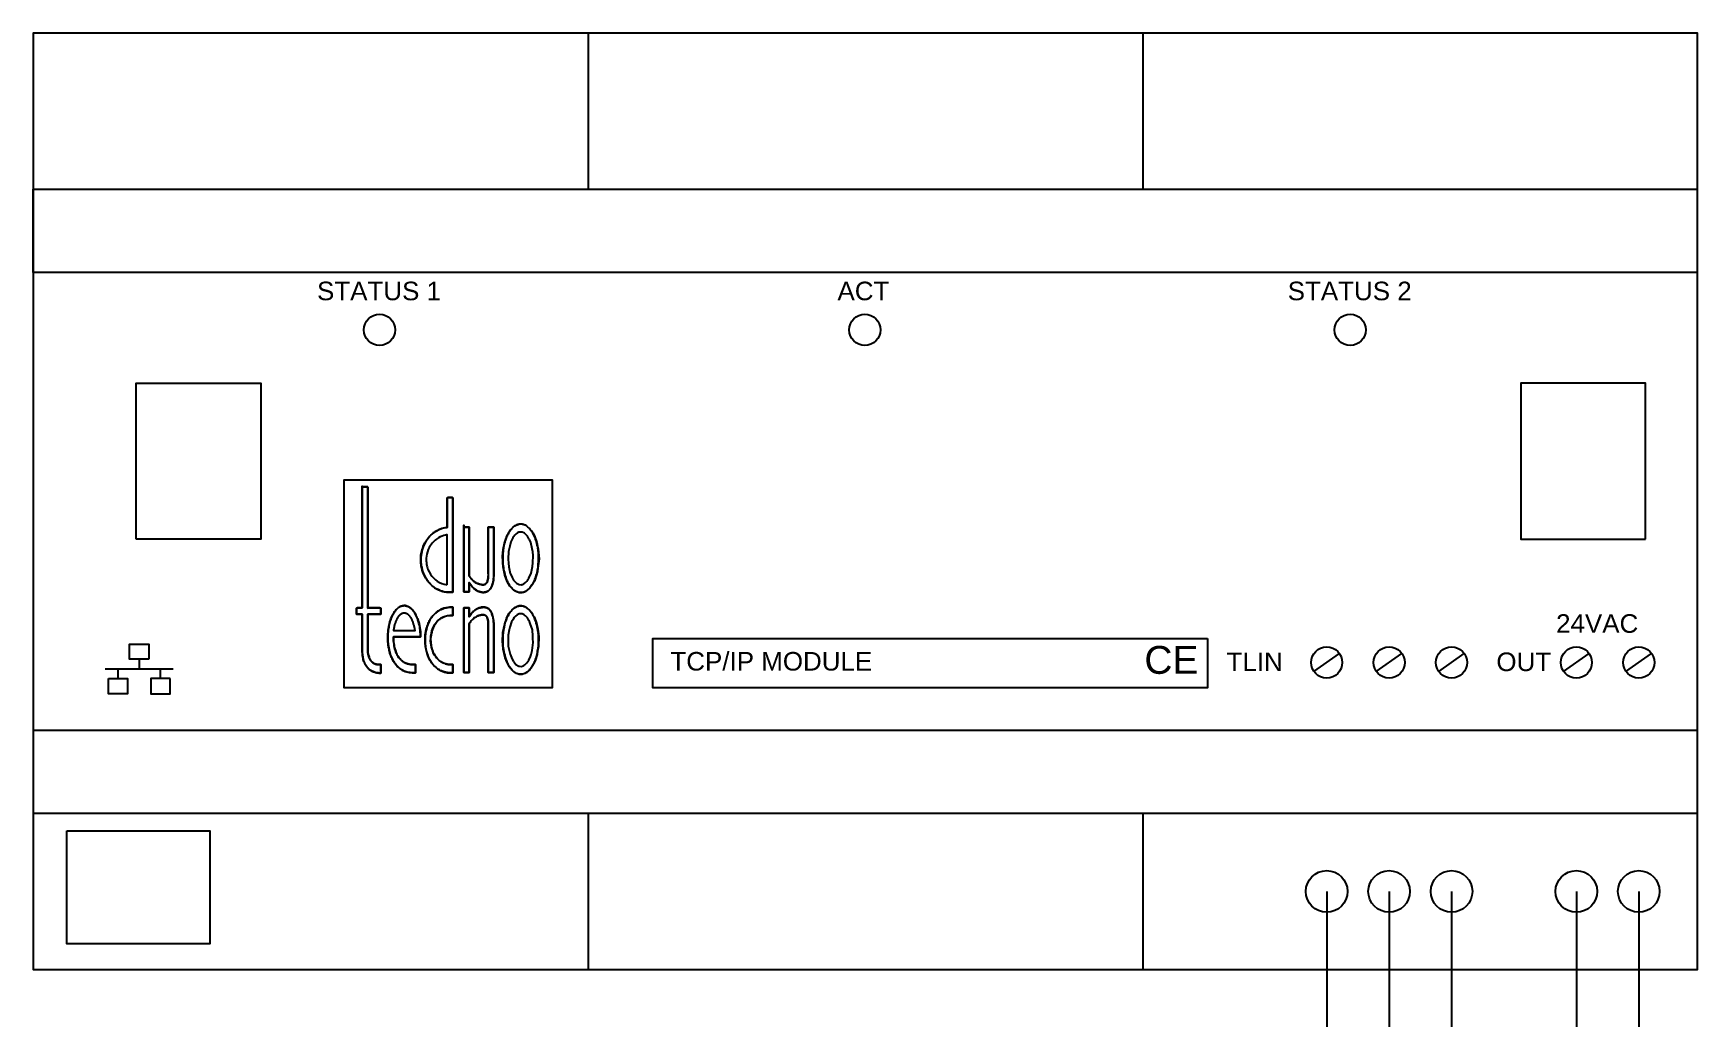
# Model space of a CAD drawing. Header units: millimetres. Extents: x 2315 to 2475, y 498 to 593.
import ezdxf
from ezdxf.enums import TextEntityAlignment as Align

# ---------------------------------------------------------------- set-up
doc = ezdxf.new("R2010")
doc.units = ezdxf.units.MM
doc.header["$LTSCALE"] = 10
doc.header["$MEASUREMENT"] = 0
doc.styles.add('arial.ttf', font='arial.ttf')

# ---------------------------------------------------------------- blocks, each defined once
blk = doc.blocks.new('Block_2')
at = {"color": 7, "linetype": 'Continuous', "lineweight": -3}
for points in [[(2346.9, 549.43, 0), (2346.9, 547.97, 0), (2346.9, 546.88, 0), (2346.9, 545.79, 0), (2346.9, 544.7, 0), (2346.9, 543.61, 0), (2346.9, 542.52, 0), (2346.9, 541.42, 0), (2346.9, 540.33, 0), (2346.9, 539.24, 0), (2346.9, 537.78, 0), (2347.06, 537.79, 0), (2347.18, 537.79, 0), (2347.3, 537.79, 0), (2347.41, 537.79, 0), (2347.53, 537.79, 0), (2347.65, 537.79, 0), (2347.76, 537.79, 0), (2347.88, 537.79, 0), (2348, 537.79, 0), (2348.16, 537.78, 0), (2348.16, 537.19, 0), (2348, 537.19, 0), (2347.88, 537.19, 0), (2347.76, 537.19, 0), (2347.65, 537.19, 0), (2347.53, 537.19, 0), (2347.41, 537.19, 0), (2347.3, 537.19, 0), (2347.18, 537.19, 0), (2347.06, 537.19, 0), (2346.9, 537.19, 0), (2346.9, 536.77, 0), (2346.9, 536.45, 0), (2346.9, 536.14, 0), (2346.9, 535.82, 0), (2346.9, 535.5, 0), (2346.9, 535.19, 0), (2346.9, 534.87, 0), (2346.9, 534.56, 0), (2346.9, 534.24, 0), (2346.9, 533.82, 0), (2346.9, 533.73, 0), (2346.91, 533.61, 0), (2346.92, 533.5, 0), (2346.94, 533.38, 0), (2346.96, 533.27, 0), (2346.99, 533.16, 0), (2347.03, 533.05, 0), (2347.06, 532.95, 0), (2347.11, 532.84, 0), (2347.16, 532.76, 0), (2347.19, 532.72, 0), (2347.24, 532.67, 0), (2347.29, 532.62, 0), (2347.34, 532.57, 0), (2347.39, 532.53, 0), (2347.45, 532.49, 0), (2347.51, 532.46, 0), (2347.57, 532.43, 0), (2347.64, 532.4, 0), (2347.69, 532.39, 0), (2347.75, 532.37, 0), (2347.79, 532.36, 0), (2347.83, 532.36, 0), (2347.87, 532.36, 0), (2347.92, 532.35, 0), (2347.96, 532.35, 0), (2348, 532.35, 0), (2348.04, 532.35, 0), (2348.09, 532.35, 0), (2348.14, 532.35, 0), (2348.14, 532.25, 0), (2348.14, 532.17, 0), (2348.14, 532.1, 0), (2348.14, 532.02, 0), (2348.14, 531.95, 0), (2348.14, 531.87, 0), (2348.14, 531.79, 0), (2348.14, 531.72, 0), (2348.14, 531.64, 0), (2348.14, 531.54, 0), (2348.07, 531.54, 0), (2347.93, 531.55, 0), (2347.8, 531.57, 0), (2347.68, 531.59, 0), (2347.55, 531.63, 0), (2347.43, 531.67, 0), (2347.31, 531.72, 0), (2347.2, 531.78, 0), (2347.08, 531.85, 0), (2347.03, 531.9, 0), (2346.95, 531.96, 0), (2346.88, 532.05, 0), (2346.81, 532.14, 0), (2346.74, 532.23, 0), (2346.68, 532.33, 0), (2346.62, 532.43, 0), (2346.57, 532.54, 0), (2346.53, 532.64, 0), (2346.49, 532.75, 0), (2346.47, 532.84, 0), (2346.44, 532.94, 0), (2346.42, 533.06, 0), (2346.4, 533.18, 0), (2346.39, 533.3, 0), (2346.38, 533.42, 0), (2346.37, 533.55, 0), (2346.36, 533.67, 0), (2346.36, 533.79, 0), (2346.36, 533.91, 0), (2346.36, 534.01, 0), (2346.36, 534.41, 0), (2346.36, 534.71, 0), (2346.36, 535, 0), (2346.36, 535.3, 0), (2346.36, 535.6, 0), (2346.36, 535.9, 0), (2346.36, 536.2, 0), (2346.36, 536.49, 0), (2346.36, 536.79, 0), (2346.36, 537.19, 0), (2345.82, 537.19, 0), (2345.82, 537.78, 0), (2345.89, 537.79, 0), (2345.94, 537.79, 0), (2345.99, 537.79, 0), (2346.04, 537.79, 0), (2346.09, 537.79, 0), (2346.14, 537.79, 0), (2346.19, 537.79, 0), (2346.24, 537.79, 0), (2346.29, 537.79, 0), (2346.36, 537.79, 0), (2346.36, 539.03, 0), (2346.36, 539.96, 0), (2346.36, 540.9, 0), (2346.36, 541.83, 0), (2346.36, 542.76, 0), (2346.36, 543.7, 0), (2346.36, 544.63, 0), (2346.36, 545.56, 0), (2346.36, 546.5, 0), (2346.36, 547.74, 0), (2346.36, 547.95, 0), (2346.36, 548.1, 0), (2346.36, 548.25, 0), (2346.36, 548.4, 0), (2346.36, 548.54, 0), (2346.36, 548.68, 0), (2346.36, 548.81, 0), (2346.36, 548.95, 0), (2346.36, 549.08, 0), (2346.36, 549.19, 0), (2346.36, 549.29, 0), (2346.36, 549.38, 0), (2346.36, 549.44, 0), (2346.36, 549.48, 0), (2346.36, 549.51, 0), (2346.36, 549.51, 0), (2346.36, 549.5, 0), (2346.36, 549.48, 0), (2346.36, 549.46, 0), (2346.36, 549.45, 0), (2346.36, 549.44, 0), (2346.36, 549.43, 0), (2346.35, 549.43, 0), (2346.35, 549.43, 0), (2346.34, 549.43, 0), (2346.34, 549.43, 0), (2346.34, 549.43, 0), (2346.35, 549.44, 0), (2346.36, 549.44, 0), (2346.38, 549.44, 0), (2346.41, 549.44, 0), (2346.44, 549.44, 0), (2346.48, 549.44, 0), (2346.52, 549.44, 0), (2346.56, 549.44, 0), (2346.6, 549.44, 0), (2346.64, 549.44, 0), (2346.69, 549.44, 0), (2346.73, 549.44, 0), (2346.78, 549.44, 0), (2346.83, 549.44, 0), (2346.89, 549.44, 0)], [(2346.89, 549.44, 0), (2346.88, 549.44, 0), (2346.84, 549.44, 0), (2346.81, 549.44, 0), (2346.78, 549.44, 0), (2346.74, 549.44, 0), (2346.71, 549.44, 0), (2346.68, 549.44, 0), (2346.64, 549.44, 0), (2346.61, 549.44, 0), (2346.58, 549.44, 0), (2346.54, 549.44, 0), (2346.51, 549.44, 0), (2346.48, 549.44, 0), (2346.45, 549.44, 0), (2346.41, 549.44, 0), (2346.38, 549.44, 0), (2346.36, 549.44, 0), (2346.36, 549.44, 0), (2346.36, 549.44, 0), (2346.36, 549.44, 0), (2346.36, 549.44, 0), (2346.36, 549.44, 0), (2346.36, 549.44, 0), (2346.36, 549.44, 0), (2346.36, 549.44, 0), (2346.36, 549.44, 0), (2346.36, 549.39, 0), (2346.36, 549.28, 0), (2346.36, 549.17, 0), (2346.36, 549.07, 0), (2346.36, 548.96, 0), (2346.36, 548.85, 0), (2346.36, 548.75, 0), (2346.36, 548.64, 0), (2346.36, 548.54, 0), (2346.36, 548.43, 0), (2346.36, 548.32, 0), (2346.36, 548.22, 0), (2346.36, 548.11, 0), (2346.36, 548.01, 0), (2346.36, 547.9, 0), (2346.36, 547.79, 0), (2346.36, 547.74, 0), (2346.36, 547.43, 0), (2346.36, 546.81, 0), (2346.36, 546.18, 0), (2346.36, 545.56, 0), (2346.36, 544.94, 0), (2346.36, 544.32, 0), (2346.36, 543.7, 0), (2346.36, 543.07, 0), (2346.36, 542.45, 0), (2346.36, 541.83, 0), (2346.36, 541.21, 0), (2346.36, 540.59, 0), (2346.36, 539.96, 0), (2346.36, 539.34, 0), (2346.36, 538.72, 0), (2346.36, 538.1, 0), (2346.36, 537.79, 0), (2346.34, 537.79, 0), (2346.31, 537.79, 0), (2346.28, 537.79, 0), (2346.24, 537.79, 0), (2346.21, 537.79, 0), (2346.18, 537.79, 0), (2346.14, 537.79, 0), (2346.11, 537.79, 0), (2346.07, 537.79, 0), (2346.04, 537.79, 0), (2346.01, 537.79, 0), (2345.97, 537.79, 0), (2345.94, 537.79, 0), (2345.91, 537.79, 0), (2345.87, 537.79, 0), (2345.84, 537.78, 0), (2345.82, 537.78, 0), (2345.82, 537.75, 0), (2345.82, 537.67, 0), (2345.82, 537.6, 0), (2345.82, 537.52, 0), (2345.82, 537.45, 0), (2345.82, 537.37, 0), (2345.82, 537.3, 0), (2345.82, 537.23, 0), (2345.82, 537.19, 0), (2345.85, 537.19, 0), (2345.92, 537.19, 0), (2345.99, 537.19, 0), (2346.06, 537.19, 0), (2346.12, 537.19, 0), (2346.19, 537.19, 0), (2346.26, 537.19, 0), (2346.33, 537.19, 0), (2346.36, 537.19, 0), (2346.36, 537.09, 0), (2346.36, 536.89, 0), (2346.36, 536.69, 0), (2346.36, 536.49, 0), (2346.36, 536.3, 0), (2346.36, 536.1, 0), (2346.36, 535.9, 0), (2346.36, 535.7, 0), (2346.36, 535.5, 0), (2346.36, 535.3, 0), (2346.36, 535.1, 0), (2346.36, 534.9, 0), (2346.36, 534.71, 0), (2346.36, 534.51, 0), (2346.36, 534.31, 0), (2346.36, 534.11, 0), (2346.36, 534.01, 0), (2346.36, 533.99, 0), (2346.36, 533.95, 0), (2346.36, 533.91, 0), (2346.36, 533.87, 0), (2346.36, 533.82, 0), (2346.36, 533.77, 0), (2346.36, 533.72, 0), (2346.36, 533.67, 0), (2346.36, 533.62, 0), (2346.36, 533.56, 0), (2346.37, 533.51, 0), (2346.37, 533.45, 0), (2346.37, 533.4, 0), (2346.38, 533.34, 0), (2346.38, 533.29, 0), (2346.39, 533.23, 0), (2346.4, 533.18, 0), (2346.41, 533.12, 0), (2346.42, 533.07, 0), (2346.42, 533.03, 0), (2346.43, 532.98, 0), (2346.44, 532.94, 0), (2346.45, 532.9, 0), (2346.46, 532.86, 0), (2346.47, 532.84, 0), (2346.47, 532.83, 0), (2346.48, 532.79, 0), (2346.49, 532.75, 0), (2346.5, 532.71, 0), (2346.52, 532.67, 0), (2346.53, 532.63, 0), (2346.55, 532.58, 0), (2346.57, 532.54, 0), (2346.59, 532.49, 0), (2346.61, 532.44, 0), (2346.63, 532.39, 0), (2346.65, 532.35, 0), (2346.68, 532.3, 0), (2346.71, 532.26, 0), (2346.74, 532.21, 0), (2346.77, 532.17, 0), (2346.8, 532.13, 0), (2346.83, 532.09, 0), (2346.87, 532.06, 0), (2346.9, 532.02, 0), (2346.93, 531.99, 0), (2346.96, 531.96, 0), (2346.99, 531.93, 0), (2347.01, 531.91, 0), (2347.03, 531.9, 0), (2347.04, 531.89, 0), (2347.05, 531.88, 0), (2347.07, 531.86, 0), (2347.08, 531.85, 0), (2347.1, 531.84, 0), (2347.12, 531.82, 0), (2347.14, 531.81, 0), (2347.17, 531.79, 0), (2347.19, 531.78, 0), (2347.21, 531.76, 0), (2347.24, 531.75, 0), (2347.27, 531.73, 0), (2347.3, 531.72, 0), (2347.33, 531.7, 0), (2347.36, 531.69, 0), (2347.39, 531.68, 0), (2347.43, 531.66, 0), (2347.46, 531.65, 0), (2347.5, 531.64, 0), (2347.53, 531.63, 0), (2347.57, 531.61, 0), (2347.6, 531.6, 0), (2347.64, 531.6, 0), (2347.68, 531.59, 0), (2347.71, 531.58, 0), (2347.75, 531.57, 0), (2347.78, 531.57, 0), (2347.82, 531.56, 0), (2347.85, 531.56, 0), (2347.88, 531.55, 0), (2347.91, 531.55, 0), (2347.94, 531.55, 0), (2347.97, 531.54, 0), (2348, 531.54, 0), (2348.02, 531.54, 0), (2348.05, 531.54, 0), (2348.07, 531.54, 0), (2348.09, 531.54, 0), (2348.11, 531.54, 0), (2348.13, 531.54, 0), (2348.14, 531.54, 0), (2348.14, 531.57, 0), (2348.14, 531.62, 0), (2348.14, 531.67, 0), (2348.14, 531.72, 0), (2348.14, 531.77, 0), (2348.14, 531.82, 0), (2348.14, 531.87, 0), (2348.14, 531.92, 0), (2348.14, 531.97, 0), (2348.14, 532.02, 0), (2348.14, 532.07, 0), (2348.14, 532.12, 0), (2348.14, 532.17, 0), (2348.14, 532.23, 0), (2348.14, 532.28, 0), (2348.14, 532.33, 0), (2348.14, 532.35, 0), (2348.13, 532.35, 0), (2348.1, 532.35, 0), (2348.07, 532.35, 0), (2348.04, 532.35, 0), (2348.02, 532.35, 0), (2347.99, 532.35, 0), (2347.96, 532.35, 0), (2347.93, 532.35, 0), (2347.9, 532.35, 0), (2347.87, 532.35, 0), (2347.84, 532.36, 0), (2347.82, 532.36, 0), (2347.79, 532.36, 0), (2347.76, 532.37, 0), (2347.73, 532.38, 0), (2347.71, 532.38, 0), (2347.69, 532.39, 0), (2347.67, 532.39, 0), (2347.63, 532.4, 0), (2347.59, 532.42, 0), (2347.55, 532.43, 0), (2347.52, 532.45, 0), (2347.48, 532.47, 0), (2347.44, 532.49, 0), (2347.41, 532.51, 0), (2347.37, 532.54, 0), (2347.34, 532.57, 0), (2347.31, 532.59, 0), (2347.28, 532.62, 0), (2347.25, 532.65, 0), (2347.22, 532.68, 0), (2347.2, 532.71, 0), (2347.17, 532.75, 0), (2347.16, 532.76, 0), (2347.16, 532.77, 0), (2347.15, 532.79, 0), (2347.14, 532.8, 0), (2347.13, 532.82, 0), (2347.12, 532.84, 0), (2347.1, 532.86, 0), (2347.09, 532.88, 0), (2347.08, 532.9, 0), (2347.07, 532.92, 0), (2347.06, 532.95, 0), (2347.05, 532.97, 0), (2347.03, 533, 0), (2347.02, 533.03, 0), (2347.01, 533.06, 0), (2347, 533.09, 0), (2346.99, 533.12, 0), (2346.98, 533.15, 0), (2346.97, 533.19, 0), (2346.97, 533.22, 0), (2346.96, 533.25, 0), (2346.95, 533.29, 0), (2346.94, 533.32, 0), (2346.94, 533.36, 0), (2346.93, 533.39, 0), (2346.93, 533.42, 0), (2346.92, 533.46, 0), (2346.92, 533.49, 0), (2346.92, 533.52, 0), (2346.91, 533.55, 0), (2346.91, 533.58, 0), (2346.91, 533.61, 0), (2346.91, 533.63, 0), (2346.91, 533.66, 0), (2346.91, 533.68, 0), (2346.9, 533.71, 0), (2346.9, 533.73, 0), (2346.9, 533.75, 0), (2346.9, 533.77, 0), (2346.9, 533.79, 0), (2346.9, 533.81, 0), (2346.9, 533.82, 0), (2346.9, 533.92, 0), (2346.9, 534.13, 0), (2346.9, 534.34, 0), (2346.9, 534.56, 0), (2346.9, 534.77, 0), (2346.9, 534.98, 0), (2346.9, 535.19, 0), (2346.9, 535.4, 0), (2346.9, 535.61, 0), (2346.9, 535.82, 0), (2346.9, 536.03, 0), (2346.9, 536.24, 0), (2346.9, 536.45, 0), (2346.9, 536.66, 0), (2346.9, 536.87, 0), (2346.9, 537.08, 0), (2346.9, 537.19, 0), (2346.94, 537.19, 0), (2347.02, 537.19, 0), (2347.1, 537.19, 0), (2347.18, 537.19, 0), (2347.26, 537.19, 0), (2347.33, 537.19, 0), (2347.41, 537.19, 0), (2347.49, 537.19, 0), (2347.57, 537.19, 0), (2347.65, 537.19, 0), (2347.73, 537.19, 0), (2347.8, 537.19, 0), (2347.88, 537.19, 0), (2347.96, 537.19, 0), (2348.04, 537.19, 0), (2348.12, 537.19, 0), (2348.16, 537.19, 0), (2348.16, 537.23, 0), (2348.16, 537.3, 0), (2348.16, 537.38, 0), (2348.16, 537.45, 0), (2348.16, 537.52, 0), (2348.16, 537.6, 0), (2348.16, 537.67, 0), (2348.16, 537.75, 0), (2348.16, 537.78, 0), (2348.12, 537.78, 0), (2348.04, 537.79, 0), (2347.96, 537.79, 0), (2347.88, 537.79, 0), (2347.8, 537.79, 0), (2347.73, 537.79, 0), (2347.65, 537.79, 0), (2347.57, 537.79, 0), (2347.49, 537.79, 0), (2347.41, 537.79, 0), (2347.33, 537.79, 0), (2347.26, 537.79, 0), (2347.18, 537.79, 0), (2347.1, 537.79, 0), (2347.02, 537.79, 0), (2346.94, 537.78, 0), (2346.9, 537.78, 0), (2346.9, 538.15, 0), (2346.9, 538.88, 0), (2346.9, 539.6, 0), (2346.9, 540.33, 0), (2346.9, 541.06, 0), (2346.9, 541.79, 0), (2346.9, 542.52, 0), (2346.9, 543.24, 0), (2346.9, 543.97, 0), (2346.9, 544.7, 0), (2346.9, 545.43, 0), (2346.9, 546.15, 0), (2346.9, 546.88, 0), (2346.9, 547.61, 0), (2346.9, 548.34, 0), (2346.9, 549.07, 0), (2346.9, 549.43, 0)], [(2354.53, 548.4, 0), (2354.6, 548.4, 0), (2354.73, 548.4, 0), (2354.87, 548.4, 0), (2355, 548.4, 0), (2355.07, 548.39, 0), (2355.07, 547.26, 0), (2355.07, 544.99, 0), (2355.07, 542.71, 0), (2355.07, 540.44, 0), (2355.07, 539.31, 0), (2354.95, 539.3, 0), (2354.71, 539.3, 0), (2354.47, 539.31, 0), (2354.23, 539.35, 0), (2354.12, 539.38, 0), (2354.05, 539.4, 0), (2353.9, 539.45, 0), (2353.72, 539.52, 0), (2353.52, 539.62, 0), (2353.31, 539.76, 0), (2353.1, 539.92, 0), (2352.92, 540.09, 0), (2352.77, 540.25, 0), (2352.65, 540.4, 0), (2352.56, 540.53, 0), (2352.53, 540.58, 0), (2352.47, 540.66, 0), (2352.36, 540.87, 0), (2352.23, 541.13, 0), (2352.13, 541.44, 0), (2352.04, 541.81, 0), (2351.99, 542.18, 0), (2351.99, 542.56, 0), (2352.01, 542.89, 0), (2352.07, 543.17, 0), (2352.13, 543.4, 0), (2352.16, 543.49, 0), (2352.18, 543.54, 0), (2352.23, 543.69, 0), (2352.3, 543.86, 0), (2352.39, 544.05, 0), (2352.52, 544.26, 0), (2352.66, 544.46, 0), (2352.82, 544.65, 0), (2352.97, 544.8, 0), (2353.11, 544.92, 0), (2353.23, 545.02, 0), (2353.28, 545.06, 0), (2353.35, 545.11, 0), (2353.53, 545.22, 0), (2353.75, 545.34, 0), (2353.99, 545.43, 0), (2354.24, 545.49, 0), (2354.45, 545.53, 0), (2354.53, 545.54, 0), (2354.53, 545.9, 0), (2354.53, 546.61, 0), (2354.53, 547.33, 0), (2354.53, 548.04, 0), (2354.53, 548.4, 0)], [(2354.53, 548.4, 0), (2354.53, 548.16, 0), (2354.53, 547.86, 0), (2354.53, 547.57, 0), (2354.53, 547.27, 0), (2354.53, 546.97, 0), (2354.53, 546.67, 0), (2354.53, 546.37, 0), (2354.53, 546.07, 0), (2354.53, 545.78, 0), (2354.53, 545.54, 0), (2354.45, 545.53, 0), (2354.3, 545.5, 0), (2354.15, 545.46, 0), (2354.01, 545.42, 0), (2353.87, 545.37, 0), (2353.74, 545.32, 0), (2353.6, 545.25, 0), (2353.47, 545.18, 0), (2353.35, 545.11, 0), (2353.28, 545.06, 0), (2353.2, 545, 0), (2353.03, 544.85, 0), (2352.88, 544.69, 0), (2352.73, 544.52, 0), (2352.6, 544.35, 0), (2352.48, 544.17, 0), (2352.37, 543.98, 0), (2352.27, 543.78, 0), (2352.19, 543.58, 0), (2352.16, 543.49, 0), (2352.12, 543.38, 0), (2352.08, 543.2, 0), (2352.05, 543.02, 0), (2352.02, 542.84, 0), (2352.01, 542.67, 0), (2352, 542.49, 0), (2351.99, 542.32, 0), (2352, 542.16, 0), (2352.02, 541.99, 0), (2352.04, 541.83, 0), (2352.08, 541.67, 0), (2352.12, 541.5, 0), (2352.17, 541.34, 0), (2352.23, 541.17, 0), (2352.3, 541.01, 0), (2352.38, 540.84, 0), (2352.47, 540.67, 0), (2352.53, 540.58, 0), (2352.58, 540.5, 0), (2352.63, 540.44, 0), (2352.68, 540.37, 0), (2352.73, 540.31, 0), (2352.79, 540.24, 0), (2352.85, 540.17, 0), (2352.91, 540.1, 0), (2352.98, 540.03, 0), (2353.05, 539.96, 0), (2353.12, 539.88, 0), (2353.21, 539.81, 0), (2353.32, 539.74, 0), (2353.43, 539.67, 0), (2353.56, 539.6, 0), (2353.7, 539.54, 0), (2353.85, 539.47, 0), (2354.02, 539.41, 0), (2354.12, 539.38, 0), (2354.19, 539.36, 0), (2354.29, 539.34, 0), (2354.39, 539.33, 0), (2354.49, 539.31, 0), (2354.59, 539.31, 0), (2354.69, 539.3, 0), (2354.79, 539.3, 0), (2354.89, 539.3, 0), (2354.99, 539.3, 0), (2355.07, 539.31, 0), (2355.07, 540.06, 0), (2355.07, 541.01, 0), (2355.07, 541.96, 0), (2355.07, 542.9, 0), (2355.07, 543.85, 0), (2355.07, 544.8, 0), (2355.07, 545.74, 0), (2355.07, 546.69, 0), (2355.07, 547.64, 0), (2355.07, 548.39, 0), (2355.03, 548.4, 0), (2354.97, 548.4, 0), (2354.91, 548.4, 0), (2354.86, 548.4, 0), (2354.8, 548.4, 0), (2354.75, 548.4, 0), (2354.69, 548.4, 0), (2354.63, 548.4, 0), (2354.58, 548.4, 0)], [(2356.12, 545.57, 0), (2356.66, 545.57, 0), (2356.66, 545.18, 0), (2356.66, 544.69, 0), (2356.66, 544.21, 0), (2356.66, 543.72, 0), (2356.66, 543.24, 0), (2356.66, 542.75, 0), (2356.66, 542.27, 0), (2356.66, 541.78, 0), (2356.66, 541.29, 0), (2356.66, 540.9, 0), (2356.66, 540.88, 0), (2356.67, 540.86, 0), (2356.68, 540.84, 0), (2356.69, 540.82, 0), (2356.7, 540.8, 0), (2356.71, 540.78, 0), (2356.72, 540.76, 0), (2356.74, 540.74, 0), (2356.75, 540.72, 0), (2356.76, 540.7, 0), (2356.8, 540.65, 0), (2356.83, 540.61, 0), (2356.87, 540.58, 0), (2356.9, 540.54, 0), (2356.94, 540.5, 0), (2356.98, 540.46, 0), (2357.03, 540.42, 0), (2357.07, 540.37, 0), (2357.12, 540.33, 0), (2357.17, 540.29, 0), (2357.23, 540.24, 0), (2357.3, 540.21, 0), (2357.38, 540.17, 0), (2357.46, 540.13, 0), (2357.55, 540.1, 0), (2357.65, 540.07, 0), (2357.76, 540.04, 0), (2357.82, 540.04, 0), (2357.86, 540.03, 0), (2357.9, 540.03, 0), (2357.94, 540.03, 0), (2357.98, 540.03, 0), (2358.02, 540.03, 0), (2358.06, 540.03, 0), (2358.1, 540.04, 0), (2358.13, 540.05, 0), (2358.17, 540.06, 0), (2358.2, 540.08, 0), (2358.23, 540.1, 0), (2358.26, 540.13, 0), (2358.29, 540.16, 0), (2358.32, 540.2, 0), (2358.34, 540.24, 0), (2358.36, 540.27, 0), (2358.38, 540.31, 0), (2358.4, 540.35, 0), (2358.42, 540.4, 0), (2358.42, 540.43, 0), (2358.44, 540.49, 0), (2358.45, 540.56, 0), (2358.46, 540.63, 0), (2358.47, 540.69, 0), (2358.48, 540.75, 0), (2358.48, 540.81, 0), (2358.48, 540.86, 0), (2358.49, 540.91, 0), (2358.49, 540.96, 0), (2358.49, 541, 0), (2358.49, 541.05, 0), (2358.48, 541.09, 0), (2358.48, 541.14, 0), (2358.48, 541.18, 0), (2358.48, 541.22, 0), (2358.48, 541.27, 0), (2358.48, 541.31, 0), (2358.48, 541.37, 0), (2358.48, 541.72, 0), (2358.48, 542.16, 0), (2358.48, 542.6, 0), (2358.48, 543.03, 0), (2358.48, 543.47, 0), (2358.48, 543.91, 0), (2358.48, 544.35, 0), (2358.48, 544.78, 0), (2358.48, 545.22, 0), (2358.48, 545.57, 0), (2358.53, 545.57, 0), (2358.58, 545.57, 0), (2358.64, 545.57, 0), (2358.7, 545.57, 0), (2358.75, 545.57, 0), (2358.81, 545.57, 0), (2358.86, 545.57, 0), (2358.92, 545.57, 0), (2358.97, 545.57, 0), (2359.02, 545.57, 0), (2359.02, 545.21, 0), (2359.02, 544.75, 0), (2359.02, 544.3, 0), (2359.02, 543.84, 0), (2359.02, 543.39, 0), (2359.02, 542.93, 0), (2359.02, 542.48, 0), (2359.02, 542.02, 0), (2359.02, 541.57, 0), (2359.02, 541.2, 0), (2359.02, 541.13, 0), (2359.02, 540.99, 0), (2359.01, 540.85, 0), (2359, 540.71, 0), (2358.99, 540.58, 0), (2358.97, 540.44, 0), (2358.95, 540.31, 0), (2358.92, 540.18, 0), (2358.88, 540.04, 0), (2358.86, 539.97, 0), (2358.84, 539.93, 0), (2358.81, 539.85, 0), (2358.77, 539.77, 0), (2358.73, 539.7, 0), (2358.68, 539.63, 0), (2358.63, 539.57, 0), (2358.57, 539.51, 0), (2358.51, 539.45, 0), (2358.44, 539.4, 0), (2358.39, 539.38, 0), (2358.36, 539.36, 0), (2358.33, 539.35, 0), (2358.3, 539.34, 0), (2358.26, 539.33, 0), (2358.23, 539.32, 0), (2358.19, 539.31, 0), (2358.15, 539.31, 0), (2358.11, 539.3, 0), (2358.07, 539.29, 0), (2358.03, 539.29, 0), (2357.98, 539.29, 0), (2357.93, 539.29, 0), (2357.88, 539.3, 0), (2357.82, 539.31, 0), (2357.76, 539.32, 0), (2357.69, 539.34, 0), (2357.62, 539.36, 0), (2357.58, 539.37, 0), (2357.52, 539.39, 0), (2357.48, 539.42, 0), (2357.43, 539.44, 0), (2357.38, 539.47, 0), (2357.34, 539.5, 0), (2357.29, 539.53, 0), (2357.24, 539.56, 0), (2357.19, 539.6, 0), (2357.14, 539.63, 0), (2357.08, 539.68, 0), (2357.03, 539.73, 0), (2356.98, 539.78, 0), (2356.92, 539.85, 0), (2356.86, 539.92, 0), (2356.81, 540, 0), (2356.75, 540.08, 0), (2356.69, 540.17, 0), (2356.66, 540.23, 0), (2356.66, 540.16, 0), (2356.66, 540.07, 0), (2356.66, 539.97, 0), (2356.66, 539.88, 0), (2356.66, 539.79, 0), (2356.66, 539.7, 0), (2356.66, 539.61, 0), (2356.66, 539.52, 0), (2356.66, 539.42, 0), (2356.66, 539.35, 0), (2356.61, 539.35, 0), (2356.56, 539.35, 0), (2356.5, 539.35, 0), (2356.45, 539.35, 0), (2356.39, 539.35, 0), (2356.34, 539.35, 0), (2356.28, 539.35, 0), (2356.22, 539.35, 0), (2356.17, 539.35, 0), (2356.12, 539.35, 0), (2356.12, 539.87, 0), (2356.12, 540.25, 0), (2356.12, 540.61, 0), (2356.12, 540.96, 0), (2356.12, 541.29, 0), (2356.12, 541.6, 0), (2356.12, 541.9, 0), (2356.12, 542.17, 0), (2356.12, 542.43, 0), (2356.12, 542.69, 0), (2356.12, 542.95, 0), (2356.12, 543.22, 0), (2356.12, 543.5, 0), (2356.12, 543.78, 0), (2356.12, 544.07, 0), (2356.12, 544.38, 0), (2356.12, 544.68, 0), (2356.12, 544.97, 0), (2356.12, 545.22, 0), (2356.12, 545.42, 0), (2356.12, 545.57, 0), (2356.12, 545.68, 0), (2356.12, 545.74, 0), (2356.12, 545.75, 0), (2356.12, 545.72, 0), (2356.12, 545.67, 0), (2356.12, 545.63, 0), (2356.12, 545.6, 0), (2356.12, 545.57, 0), (2356.12, 545.55, 0), (2356.12, 545.54, 0), (2356.12, 545.54, 0), (2356.12, 545.54, 0), (2356.12, 545.55, 0), (2356.12, 545.56, 0), (2356.12, 545.56, 0), (2356.12, 545.57, 0), (2356.12, 545.57, 0), (2356.12, 545.57, 0), (2356.12, 545.57, 0)], [(2363.22, 543.73, 0), (2363.27, 543.43, 0), (2363.36, 542.52, 0), (2363.26, 541.61, 0), (2363.2, 541.31, 0), (2363.13, 540.99, 0), (2362.91, 540.37, 0), (2362.74, 540.09, 0), (2362.68, 540, 0), (2362.49, 539.72, 0), (2362.23, 539.5, 0), (2362.14, 539.44, 0), (2362.06, 539.39, 0), (2361.8, 539.28, 0), (2361.52, 539.27, 0), (2361.43, 539.29, 0), (2361.33, 539.31, 0), (2361.05, 539.43, 0), (2360.82, 539.62, 0), (2360.76, 539.69, 0), (2360.57, 539.89, 0), (2360.31, 540.35, 0), (2360.21, 540.59, 0), (2360.07, 540.96, 0), (2359.91, 541.74, 0), (2359.88, 542.13, 0), (2359.87, 542.29, 0), (2359.86, 542.77, 0), (2359.91, 543.41, 0), (2360.04, 544.03, 0), (2360.19, 544.49, 0), (2360.25, 544.64, 0), (2360.35, 544.86, 0), (2360.61, 545.29, 0), (2360.79, 545.47, 0), (2360.85, 545.54, 0), (2361.08, 545.72, 0), (2361.34, 545.82, 0), (2361.43, 545.84, 0), (2361.59, 545.87, 0), (2361.91, 545.81, 0), (2362.05, 545.74, 0), (2362.16, 545.68, 0), (2362.46, 545.44, 0), (2362.69, 545.12, 0), (2362.75, 545.02, 0), (2362.92, 544.72, 0), (2363.15, 544.07, 0), (2363.22, 543.73, 0)], [(2363.22, 543.73, 0), (2363.19, 543.84, 0), (2363.16, 543.98, 0), (2363.12, 544.12, 0), (2363.08, 544.26, 0), (2363.03, 544.39, 0), (2362.98, 544.52, 0), (2362.93, 544.66, 0), (2362.87, 544.79, 0), (2362.81, 544.92, 0), (2362.75, 545.02, 0), (2362.72, 545.07, 0), (2362.66, 545.16, 0), (2362.59, 545.25, 0), (2362.52, 545.34, 0), (2362.45, 545.42, 0), (2362.37, 545.5, 0), (2362.28, 545.57, 0), (2362.2, 545.64, 0), (2362.11, 545.71, 0), (2362.05, 545.74, 0), (2362, 545.76, 0), (2361.94, 545.79, 0), (2361.88, 545.81, 0), (2361.81, 545.82, 0), (2361.75, 545.84, 0), (2361.68, 545.84, 0), (2361.62, 545.85, 0), (2361.55, 545.85, 0), (2361.49, 545.85, 0), (2361.43, 545.84, 0), (2361.39, 545.83, 0), (2361.31, 545.8, 0), (2361.23, 545.77, 0), (2361.16, 545.74, 0), (2361.09, 545.7, 0), (2361.02, 545.66, 0), (2360.95, 545.61, 0), (2360.88, 545.56, 0), (2360.82, 545.51, 0), (2360.79, 545.47, 0), (2360.73, 545.41, 0), (2360.67, 545.33, 0), (2360.6, 545.25, 0), (2360.54, 545.16, 0), (2360.49, 545.08, 0), (2360.43, 544.99, 0), (2360.38, 544.9, 0), (2360.33, 544.81, 0), (2360.29, 544.71, 0), (2360.25, 544.64, 0), (2360.2, 544.52, 0), (2360.17, 544.43, 0), (2360.14, 544.33, 0), (2360.11, 544.23, 0), (2360.08, 544.12, 0), (2360.05, 544.01, 0), (2360.02, 543.9, 0), (2359.99, 543.78, 0), (2359.96, 543.66, 0), (2359.94, 543.53, 0), (2359.91, 543.38, 0), (2359.9, 543.23, 0), (2359.88, 543.06, 0), (2359.87, 542.88, 0), (2359.87, 542.68, 0), (2359.87, 542.48, 0), (2359.87, 542.26, 0), (2359.88, 542.13, 0), (2359.89, 542, 0), (2359.91, 541.84, 0), (2359.93, 541.68, 0), (2359.96, 541.51, 0), (2359.99, 541.35, 0), (2360.03, 541.19, 0), (2360.07, 541.03, 0), (2360.12, 540.87, 0), (2360.16, 540.71, 0), (2360.21, 540.59, 0), (2360.25, 540.51, 0), (2360.29, 540.41, 0), (2360.34, 540.31, 0), (2360.39, 540.21, 0), (2360.45, 540.12, 0), (2360.5, 540.03, 0), (2360.56, 539.93, 0), (2360.63, 539.84, 0), (2360.7, 539.76, 0), (2360.76, 539.69, 0), (2360.79, 539.65, 0), (2360.85, 539.6, 0), (2360.92, 539.54, 0), (2360.99, 539.49, 0), (2361.06, 539.44, 0), (2361.14, 539.4, 0), (2361.21, 539.36, 0), (2361.29, 539.33, 0), (2361.38, 539.3, 0), (2361.43, 539.29, 0), (2361.47, 539.28, 0), (2361.56, 539.28, 0), (2361.64, 539.28, 0), (2361.72, 539.29, 0), (2361.8, 539.3, 0), (2361.87, 539.32, 0), (2361.95, 539.35, 0), (2362.03, 539.38, 0), (2362.1, 539.42, 0), (2362.14, 539.44, 0), (2362.19, 539.47, 0), (2362.26, 539.53, 0), (2362.34, 539.6, 0), (2362.41, 539.67, 0), (2362.47, 539.74, 0), (2362.54, 539.81, 0), (2362.6, 539.89, 0), (2362.65, 539.96, 0), (2362.71, 540.05, 0), (2362.74, 540.09, 0), (2362.79, 540.19, 0), (2362.85, 540.31, 0), (2362.91, 540.43, 0), (2362.96, 540.56, 0), (2363.01, 540.69, 0), (2363.06, 540.81, 0), (2363.1, 540.94, 0), (2363.14, 541.07, 0), (2363.17, 541.21, 0), (2363.2, 541.31, 0), (2363.23, 541.46, 0), (2363.27, 541.73, 0), (2363.29, 541.99, 0), (2363.31, 542.26, 0), (2363.32, 542.52, 0), (2363.31, 542.79, 0), (2363.3, 543.05, 0), (2363.28, 543.32, 0), (2363.24, 543.58, 0)], [(2354.53, 540.03, 0), (2354.53, 540.18, 0), (2354.53, 540.47, 0), (2354.53, 540.76, 0), (2354.53, 541.06, 0), (2354.53, 541.2, 0), (2354.53, 541.65, 0), (2354.53, 542.56, 0), (2354.53, 543.46, 0), (2354.53, 544.36, 0), (2354.53, 544.81, 0), (2354.48, 544.81, 0), (2354.36, 544.78, 0), (2354.21, 544.75, 0), (2354.04, 544.69, 0), (2353.86, 544.62, 0), (2353.69, 544.53, 0), (2353.52, 544.42, 0), (2353.38, 544.32, 0), (2353.27, 544.22, 0), (2353.19, 544.13, 0), (2353.15, 544.09, 0), (2353.11, 544.05, 0), (2353.02, 543.94, 0), (2352.92, 543.79, 0), (2352.81, 543.62, 0), (2352.71, 543.41, 0), (2352.63, 543.19, 0), (2352.57, 542.96, 0), (2352.53, 542.76, 0), (2352.52, 542.59, 0), (2352.52, 542.45, 0), (2352.52, 542.39, 0), (2352.52, 542.32, 0), (2352.53, 542.16, 0), (2352.55, 541.97, 0), (2352.6, 541.75, 0), (2352.68, 541.5, 0), (2352.79, 541.27, 0), (2352.92, 541.04, 0), (2353.05, 540.86, 0), (2353.19, 540.71, 0), (2353.3, 540.6, 0), (2353.35, 540.55, 0), (2353.42, 540.5, 0), (2353.58, 540.38, 0), (2353.79, 540.25, 0), (2354.01, 540.15, 0), (2354.24, 540.09, 0), (2354.44, 540.04, 0), (2354.53, 540.03, 0)], [(2356.12, 545.57, 0), (2356.12, 545.18, 0), (2356.12, 544.4, 0), (2356.12, 543.63, 0), (2356.12, 542.85, 0), (2356.12, 542.07, 0), (2356.12, 541.29, 0), (2356.12, 540.51, 0), (2356.12, 539.74, 0), (2356.12, 539.35, 0), (2356.16, 539.35, 0), (2356.22, 539.35, 0), (2356.29, 539.35, 0), (2356.36, 539.35, 0), (2356.43, 539.35, 0), (2356.49, 539.35, 0), (2356.56, 539.35, 0), (2356.63, 539.35, 0), (2356.66, 539.35, 0), (2356.66, 539.4, 0), (2356.66, 539.52, 0), (2356.66, 539.63, 0), (2356.66, 539.74, 0), (2356.66, 539.84, 0), (2356.66, 539.95, 0), (2356.66, 540.06, 0), (2356.66, 540.18, 0), (2356.66, 540.23, 0), (2356.67, 540.21, 0), (2356.69, 540.17, 0), (2356.72, 540.13, 0), (2356.75, 540.09, 0), (2356.78, 540.03, 0), (2356.82, 539.98, 0), (2356.86, 539.92, 0), (2356.91, 539.87, 0), (2356.96, 539.8, 0), (2357.01, 539.75, 0), (2357.07, 539.69, 0), (2357.13, 539.64, 0), (2357.19, 539.59, 0), (2357.25, 539.54, 0), (2357.31, 539.5, 0), (2357.37, 539.47, 0), (2357.42, 539.44, 0), (2357.47, 539.42, 0), (2357.52, 539.4, 0), (2357.56, 539.38, 0), (2357.58, 539.37, 0), (2357.6, 539.37, 0), (2357.62, 539.36, 0), (2357.65, 539.35, 0), (2357.69, 539.34, 0), (2357.73, 539.33, 0), (2357.77, 539.32, 0), (2357.81, 539.31, 0), (2357.86, 539.3, 0), (2357.91, 539.3, 0), (2357.97, 539.29, 0), (2358.02, 539.29, 0), (2358.07, 539.29, 0), (2358.12, 539.3, 0), (2358.17, 539.3, 0), (2358.21, 539.31, 0), (2358.26, 539.32, 0), (2358.29, 539.33, 0), (2358.33, 539.35, 0), (2358.36, 539.36, 0), (2358.38, 539.37, 0), (2358.39, 539.38, 0), (2358.41, 539.38, 0), (2358.43, 539.4, 0), (2358.46, 539.41, 0), (2358.48, 539.43, 0), (2358.51, 539.45, 0), (2358.54, 539.48, 0), (2358.58, 539.5, 0), (2358.61, 539.54, 0), (2358.64, 539.57, 0), (2358.67, 539.61, 0), (2358.7, 539.65, 0), (2358.72, 539.69, 0), (2358.75, 539.73, 0), (2358.77, 539.77, 0), (2358.79, 539.81, 0), (2358.81, 539.84, 0), (2358.82, 539.88, 0), (2358.83, 539.91, 0), (2358.84, 539.93, 0), (2358.85, 539.96, 0), (2358.86, 539.97, 0), (2358.87, 540.01, 0), (2358.9, 540.09, 0), (2358.92, 540.19, 0), (2358.95, 540.29, 0), (2358.97, 540.41, 0), (2358.99, 540.52, 0), (2359, 540.64, 0), (2359.01, 540.75, 0), (2359.02, 540.87, 0), (2359.02, 540.98, 0), (2359.02, 541.08, 0), (2359.02, 541.16, 0), (2359.02, 541.2, 0), (2359.02, 541.48, 0), (2359.02, 542.02, 0), (2359.02, 542.57, 0), (2359.02, 543.11, 0), (2359.02, 543.66, 0), (2359.02, 544.2, 0), (2359.02, 544.75, 0), (2359.02, 545.3, 0), (2359.02, 545.57, 0), (2358.98, 545.57, 0), (2358.92, 545.57, 0), (2358.85, 545.57, 0), (2358.78, 545.57, 0), (2358.72, 545.57, 0), (2358.65, 545.57, 0), (2358.58, 545.57, 0), (2358.52, 545.57, 0), (2358.48, 545.57, 0), (2358.48, 545.31, 0), (2358.48, 544.78, 0), (2358.48, 544.26, 0), (2358.48, 543.73, 0), (2358.48, 543.21, 0), (2358.48, 542.68, 0), (2358.48, 542.16, 0), (2358.48, 541.63, 0), (2358.48, 541.37, 0), (2358.48, 541.36, 0), (2358.48, 541.32, 0), (2358.48, 541.29, 0), (2358.48, 541.25, 0), (2358.48, 541.2, 0), (2358.48, 541.15, 0), (2358.48, 541.1, 0), (2358.48, 541.05, 0), (2358.48, 540.99, 0), (2358.48, 540.93, 0), (2358.48, 540.87, 0), (2358.48, 540.81, 0), (2358.48, 540.75, 0), (2358.47, 540.7, 0), (2358.47, 540.64, 0), (2358.46, 540.6, 0), (2358.45, 540.55, 0), (2358.44, 540.51, 0), (2358.44, 540.48, 0), (2358.43, 540.45, 0), (2358.42, 540.43, 0), (2358.42, 540.42, 0), (2358.41, 540.39, 0), (2358.4, 540.36, 0), (2358.39, 540.32, 0), (2358.38, 540.28, 0), (2358.36, 540.25, 0), (2358.34, 540.21, 0), (2358.31, 540.18, 0), (2358.29, 540.15, 0), (2358.26, 540.13, 0), (2358.24, 540.1, 0), (2358.21, 540.09, 0), (2358.2, 540.08, 0), (2358.19, 540.07, 0), (2358.17, 540.06, 0), (2358.14, 540.05, 0), (2358.11, 540.04, 0), (2358.07, 540.03, 0), (2358.04, 540.02, 0), (2358, 540.02, 0), (2357.96, 540.02, 0), (2357.93, 540.03, 0), (2357.89, 540.03, 0), (2357.86, 540.03, 0), (2357.84, 540.03, 0), (2357.82, 540.04, 0), (2357.8, 540.04, 0), (2357.76, 540.05, 0), (2357.71, 540.06, 0), (2357.65, 540.07, 0), (2357.59, 540.08, 0), (2357.53, 540.1, 0), (2357.47, 540.13, 0), (2357.4, 540.16, 0), (2357.33, 540.2, 0), (2357.26, 540.24, 0), (2357.19, 540.28, 0), (2357.13, 540.33, 0), (2357.06, 540.38, 0), (2357.01, 540.43, 0), (2356.95, 540.48, 0), (2356.91, 540.53, 0), (2356.87, 540.57, 0), (2356.83, 540.61, 0), (2356.8, 540.65, 0), (2356.77, 540.69, 0), (2356.76, 540.7, 0), (2356.76, 540.71, 0), (2356.75, 540.72, 0), (2356.74, 540.74, 0), (2356.73, 540.75, 0), (2356.71, 540.77, 0), (2356.7, 540.79, 0), (2356.69, 540.81, 0), (2356.68, 540.83, 0), (2356.67, 540.84, 0), (2356.66, 540.86, 0), (2356.66, 540.88, 0), (2356.66, 540.9, 0), (2356.66, 540.9, 0), (2356.66, 541.2, 0), (2356.66, 541.78, 0), (2356.66, 542.36, 0), (2356.66, 542.95, 0), (2356.66, 543.53, 0), (2356.66, 544.11, 0), (2356.66, 544.69, 0), (2356.66, 545.28, 0), (2356.66, 545.57, 0), (2356.59, 545.57, 0), (2356.46, 545.57, 0), (2356.33, 545.57, 0), (2356.19, 545.57, 0), (2356.12, 545.57, 0)], [(2362.73, 541.79, 0), (2362.78, 542.13, 0), (2362.79, 542.84, 0), (2362.75, 543.19, 0), (2362.71, 543.49, 0), (2362.56, 544.09, 0), (2362.43, 544.36, 0), (2362.39, 544.45, 0), (2362.24, 544.7, 0), (2362.04, 544.92, 0), (2361.96, 544.97, 0), (2361.91, 545.01, 0), (2361.73, 545.09, 0), (2361.54, 545.09, 0), (2361.48, 545.08, 0), (2361.43, 545.07, 0), (2361.3, 545.02, 0), (2361.15, 544.91, 0), (2361.02, 544.78, 0), (2360.94, 544.67, 0), (2360.92, 544.63, 0), (2360.84, 544.52, 0), (2360.65, 544.14, 0), (2360.54, 543.73, 0), (2360.51, 543.6, 0), (2360.43, 543.22, 0), (2360.39, 542.47, 0), (2360.43, 542.09, 0), (2360.46, 541.76, 0), (2360.6, 541.11, 0), (2360.74, 540.81, 0), (2360.78, 540.72, 0), (2360.92, 540.46, 0), (2361.12, 540.24, 0), (2361.2, 540.18, 0), (2361.25, 540.14, 0), (2361.44, 540.05, 0), (2361.64, 540.03, 0), (2361.71, 540.05, 0), (2361.76, 540.06, 0), (2361.9, 540.11, 0), (2362.06, 540.23, 0), (2362.19, 540.37, 0), (2362.28, 540.49, 0), (2362.3, 540.53, 0), (2362.39, 540.67, 0), (2362.59, 541.13, 0), (2362.7, 541.62, 0), (2362.73, 541.79, 0)], [(2350.24, 532.67, 0), (2350.25, 532.66, 0), (2350.29, 532.63, 0), (2350.33, 532.61, 0), (2350.38, 532.58, 0), (2350.44, 532.54, 0), (2350.5, 532.52, 0), (2350.56, 532.49, 0), (2350.64, 532.46, 0), (2350.72, 532.43, 0), (2350.8, 532.41, 0), (2350.88, 532.39, 0), (2350.96, 532.38, 0), (2351.04, 532.36, 0), (2351.12, 532.36, 0), (2351.2, 532.35, 0), (2351.26, 532.35, 0), (2351.33, 532.35, 0), (2351.38, 532.35, 0), (2351.44, 532.35, 0), (2351.48, 532.35, 0), (2351.5, 532.35, 0), (2351.5, 532.3, 0), (2351.5, 532.2, 0), (2351.5, 532.1, 0), (2351.5, 532, 0), (2351.5, 531.9, 0), (2351.5, 531.8, 0), (2351.5, 531.7, 0), (2351.5, 531.6, 0), (2351.5, 531.55, 0), (2351.46, 531.55, 0), (2351.38, 531.55, 0), (2351.28, 531.55, 0), (2351.17, 531.56, 0), (2351.05, 531.56, 0), (2350.93, 531.58, 0), (2350.82, 531.6, 0), (2350.7, 531.63, 0), (2350.59, 531.66, 0), (2350.49, 531.7, 0), (2350.4, 531.73, 0), (2350.32, 531.77, 0), (2350.28, 531.79, 0), (2350.25, 531.81, 0), (2350.17, 531.85, 0), (2350.09, 531.9, 0), (2350, 531.96, 0), (2349.91, 532.03, 0), (2349.82, 532.1, 0), (2349.73, 532.18, 0), (2349.66, 532.27, 0), (2349.58, 532.36, 0), (2349.52, 532.44, 0), (2349.46, 532.52, 0), (2349.42, 532.59, 0), (2349.4, 532.63, 0), (2349.38, 532.65, 0), (2349.35, 532.71, 0), (2349.31, 532.78, 0), (2349.27, 532.85, 0), (2349.23, 532.94, 0), (2349.19, 533.03, 0), (2349.14, 533.12, 0), (2349.1, 533.23, 0), (2349.06, 533.35, 0), (2349.03, 533.46, 0), (2348.99, 533.58, 0), (2348.97, 533.7, 0), (2348.94, 533.81, 0), (2348.92, 533.93, 0), (2348.9, 534.03, 0), (2348.88, 534.13, 0), (2348.87, 534.22, 0), (2348.86, 534.3, 0), (2348.85, 534.38, 0), (2348.85, 534.44, 0), (2348.84, 534.47, 0), (2348.84, 534.56, 0), (2348.83, 534.75, 0), (2348.82, 534.93, 0), (2348.83, 535.11, 0), (2348.83, 535.29, 0), (2348.85, 535.47, 0), (2348.87, 535.65, 0), (2348.89, 535.83, 0), (2348.91, 535.92, 0), (2348.92, 536, 0), (2348.95, 536.16, 0), (2348.99, 536.31, 0), (2349.03, 536.47, 0), (2349.08, 536.62, 0), (2349.13, 536.77, 0), (2349.19, 536.92, 0), (2349.26, 537.07, 0), (2349.3, 537.14, 0), (2349.32, 537.19, 0), (2349.37, 537.27, 0), (2349.43, 537.36, 0), (2349.48, 537.45, 0), (2349.54, 537.53, 0), (2349.61, 537.61, 0), (2349.68, 537.68, 0), (2349.75, 537.75, 0), (2349.79, 537.78, 0), (2349.81, 537.8, 0), (2349.85, 537.83, 0), (2349.89, 537.86, 0), (2349.95, 537.89, 0), (2350, 537.92, 0), (2350.06, 537.95, 0), (2350.12, 537.98, 0), (2350.19, 537.99, 0), (2350.25, 538.01, 0), (2350.31, 538.01, 0), (2350.37, 538.02, 0), (2350.42, 538.02, 0), (2350.44, 538.02, 0), (2350.47, 538.02, 0), (2350.52, 538.01, 0), (2350.58, 538, 0), (2350.65, 537.98, 0), (2350.72, 537.96, 0), (2350.79, 537.93, 0), (2350.85, 537.9, 0), (2350.92, 537.86, 0), (2350.97, 537.81, 0), (2351.03, 537.77, 0), (2351.07, 537.73, 0), (2351.11, 537.69, 0), (2351.13, 537.68, 0), (2351.16, 537.65, 0), (2351.22, 537.58, 0), (2351.28, 537.5, 0), (2351.35, 537.41, 0), (2351.41, 537.31, 0), (2351.48, 537.21, 0), (2351.53, 537.11, 0), (2351.58, 537, 0), (2351.63, 536.89, 0), (2351.67, 536.79, 0), (2351.7, 536.69, 0), (2351.73, 536.61, 0), (2351.75, 536.57, 0), (2351.77, 536.48, 0), (2351.83, 536.29, 0), (2351.87, 536.1, 0), (2351.91, 535.9, 0), (2351.93, 535.71, 0), (2351.96, 535.51, 0), (2351.97, 535.32, 0), (2351.98, 535.12, 0), (2351.98, 535.02, 0), (2351.81, 535.02, 0), (2351.49, 535.02, 0), (2351.16, 535.02, 0), (2350.83, 535.02, 0), (2350.51, 535.02, 0), (2350.18, 535.02, 0), (2349.85, 535.02, 0), (2349.53, 535.02, 0), (2349.37, 535.02, 0), (2349.36, 534.93, 0), (2349.37, 534.75, 0), (2349.38, 534.57, 0), (2349.4, 534.39, 0), (2349.42, 534.21, 0), (2349.45, 534.04, 0), (2349.5, 533.86, 0), (2349.55, 533.69, 0), (2349.58, 533.6, 0), (2349.59, 533.57, 0), (2349.62, 533.49, 0), (2349.66, 533.41, 0), (2349.7, 533.32, 0), (2349.75, 533.22, 0), (2349.8, 533.13, 0), (2349.86, 533.04, 0), (2349.93, 532.96, 0), (2350, 532.88, 0), (2350.08, 532.81, 0), (2350.14, 532.75, 0), (2350.21, 532.69, 0), (2350.24, 532.67, 0)], [(2350.24, 532.67, 0), (2350.18, 532.72, 0), (2350.08, 532.8, 0), (2350, 532.9, 0), (2349.92, 532.99, 0), (2349.84, 533.09, 0), (2349.77, 533.2, 0), (2349.71, 533.31, 0), (2349.65, 533.42, 0), (2349.6, 533.54, 0), (2349.58, 533.6, 0), (2349.55, 533.69, 0), (2349.51, 533.84, 0), (2349.47, 534, 0), (2349.44, 534.15, 0), (2349.42, 534.31, 0), (2349.4, 534.46, 0), (2349.38, 534.62, 0), (2349.37, 534.78, 0), (2349.36, 534.93, 0), (2349.37, 535.02, 0), (2349.58, 535.02, 0), (2349.86, 535.02, 0), (2350.13, 535.02, 0), (2350.4, 535.02, 0), (2350.67, 535.02, 0), (2350.94, 535.02, 0), (2351.22, 535.02, 0), (2351.49, 535.02, 0), (2351.76, 535.02, 0), (2351.98, 535.02, 0), (2351.98, 535.15, 0), (2351.97, 535.32, 0), (2351.95, 535.48, 0), (2351.94, 535.64, 0), (2351.91, 535.81, 0), (2351.89, 535.97, 0), (2351.86, 536.13, 0), (2351.82, 536.29, 0), (2351.78, 536.45, 0), (2351.75, 536.57, 0), (2351.72, 536.65, 0), (2351.67, 536.78, 0), (2351.62, 536.91, 0), (2351.56, 537.03, 0), (2351.5, 537.16, 0), (2351.43, 537.28, 0), (2351.35, 537.39, 0), (2351.27, 537.51, 0), (2351.19, 537.62, 0), (2351.13, 537.68, 0), (2351.1, 537.71, 0), (2351.03, 537.77, 0), (2350.96, 537.82, 0), (2350.89, 537.87, 0), (2350.82, 537.91, 0), (2350.74, 537.94, 0), (2350.66, 537.97, 0), (2350.58, 538, 0), (2350.49, 538.02, 0), (2350.44, 538.02, 0), (2350.4, 538.02, 0), (2350.32, 538.01, 0), (2350.24, 538, 0), (2350.17, 537.98, 0), (2350.1, 537.96, 0), (2350.03, 537.93, 0), (2349.96, 537.89, 0), (2349.89, 537.85, 0), (2349.83, 537.81, 0), (2349.79, 537.78, 0), (2349.74, 537.74, 0), (2349.68, 537.68, 0), (2349.62, 537.62, 0), (2349.57, 537.55, 0), (2349.52, 537.48, 0), (2349.47, 537.42, 0), (2349.42, 537.35, 0), (2349.37, 537.27, 0), (2349.33, 537.2, 0), (2349.3, 537.14, 0), (2349.25, 537.05, 0), (2349.2, 536.92, 0), (2349.15, 536.8, 0), (2349.1, 536.67, 0), (2349.06, 536.54, 0), (2349.02, 536.42, 0), (2348.99, 536.29, 0), (2348.95, 536.16, 0), (2348.92, 536.03, 0), (2348.91, 535.92, 0), (2348.89, 535.8, 0), (2348.87, 535.65, 0), (2348.85, 535.5, 0), (2348.84, 535.35, 0), (2348.83, 535.2, 0), (2348.83, 535.05, 0), (2348.83, 534.9, 0), (2348.83, 534.75, 0), (2348.83, 534.59, 0), (2348.84, 534.47, 0), (2348.85, 534.38, 0), (2348.86, 534.3, 0), (2348.87, 534.23, 0), (2348.88, 534.15, 0), (2348.89, 534.06, 0), (2348.91, 533.98, 0), (2348.92, 533.89, 0), (2348.94, 533.8, 0), (2348.96, 533.7, 0), (2348.98, 533.6, 0), (2349.01, 533.5, 0), (2349.04, 533.38, 0), (2349.09, 533.26, 0), (2349.14, 533.14, 0), (2349.2, 533, 0), (2349.27, 532.86, 0), (2349.34, 532.71, 0), (2349.4, 532.63, 0), (2349.44, 532.56, 0), (2349.52, 532.45, 0), (2349.6, 532.35, 0), (2349.69, 532.25, 0), (2349.79, 532.15, 0), (2349.89, 532.06, 0), (2349.99, 531.98, 0), (2350.1, 531.9, 0), (2350.21, 531.82, 0), (2350.28, 531.79, 0), (2350.35, 531.75, 0), (2350.48, 531.7, 0), (2350.61, 531.66, 0), (2350.74, 531.63, 0), (2350.88, 531.6, 0), (2351.01, 531.58, 0), (2351.15, 531.56, 0), (2351.29, 531.55, 0), (2351.43, 531.55, 0), (2351.5, 531.55, 0), (2351.5, 531.62, 0), (2351.5, 531.7, 0), (2351.5, 531.79, 0), (2351.5, 531.87, 0), (2351.5, 531.95, 0), (2351.5, 532.04, 0), (2351.5, 532.12, 0), (2351.5, 532.2, 0), (2351.5, 532.29, 0), (2351.5, 532.35, 0), (2351.44, 532.35, 0), (2351.39, 532.35, 0), (2351.33, 532.35, 0), (2351.28, 532.35, 0), (2351.22, 532.35, 0), (2351.16, 532.35, 0), (2351.1, 532.36, 0), (2351.03, 532.36, 0), (2350.96, 532.37, 0), (2350.89, 532.38, 0), (2350.82, 532.4, 0), (2350.74, 532.42, 0), (2350.66, 532.45, 0), (2350.57, 532.48, 0), (2350.48, 532.53, 0), (2350.39, 532.58, 0), (2350.29, 532.63, 0)], [(2353.62, 537.47, 0), (2353.57, 537.43, 0), (2353.44, 537.34, 0), (2353.3, 537.21, 0), (2353.16, 537.05, 0), (2353.01, 536.85, 0), (2352.87, 536.64, 0), (2352.76, 536.41, 0), (2352.67, 536.21, 0), (2352.61, 536.04, 0), (2352.57, 535.89, 0), (2352.55, 535.83, 0), (2352.53, 535.75, 0), (2352.49, 535.56, 0), (2352.44, 535.32, 0), (2352.41, 535.04, 0), (2352.4, 534.72, 0), (2352.41, 534.4, 0), (2352.45, 534.08, 0), (2352.49, 533.81, 0), (2352.55, 533.57, 0), (2352.61, 533.38, 0), (2352.64, 533.31, 0), (2352.66, 533.25, 0), (2352.71, 533.11, 0), (2352.78, 532.95, 0), (2352.88, 532.77, 0), (2353.01, 532.57, 0), (2353.15, 532.38, 0), (2353.31, 532.2, 0), (2353.47, 532.06, 0), (2353.61, 531.95, 0), (2353.74, 531.87, 0), (2353.79, 531.84, 0), (2353.86, 531.79, 0), (2354.05, 531.71, 0), (2354.29, 531.62, 0), (2354.53, 531.57, 0), (2354.78, 531.55, 0), (2354.99, 531.55, 0), (2355.08, 531.56, 0), (2355.08, 531.76, 0), (2355.08, 532.15, 0), (2355.08, 532.35, 0), (2355.01, 532.35, 0), (2354.87, 532.35, 0), (2354.72, 532.35, 0), (2354.59, 532.37, 0), (2354.52, 532.39, 0), (2354.4, 532.41, 0), (2354.17, 532.49, 0), (2353.95, 532.61, 0), (2353.75, 532.75, 0), (2353.66, 532.83, 0), (2353.6, 532.89, 0), (2353.46, 533.05, 0), (2353.31, 533.26, 0), (2353.19, 533.48, 0), (2353.11, 533.72, 0), (2353.05, 533.92, 0), (2353.03, 534, 0), (2353.01, 534.06, 0), (2352.99, 534.21, 0), (2352.96, 534.4, 0), (2352.94, 534.62, 0), (2352.95, 534.87, 0), (2352.97, 535.12, 0), (2353.01, 535.36, 0), (2353.07, 535.58, 0), (2353.13, 535.75, 0), (2353.19, 535.9, 0), (2353.21, 535.96, 0), (2353.25, 536.03, 0), (2353.35, 536.2, 0), (2353.48, 536.4, 0), (2353.64, 536.58, 0), (2353.84, 536.73, 0), (2354.01, 536.84, 0), (2354.08, 536.88, 0), (2354.14, 536.91, 0), (2354.29, 536.97, 0), (2354.47, 537.03, 0), (2354.66, 537.06, 0), (2354.85, 537.07, 0), (2355.01, 537.07, 0), (2355.08, 537.07, 0), (2355.08, 537.16, 0), (2355.08, 537.36, 0), (2355.08, 537.56, 0), (2355.08, 537.76, 0), (2355.08, 537.86, 0), (2355.03, 537.86, 0), (2354.91, 537.87, 0), (2354.76, 537.87, 0), (2354.59, 537.85, 0), (2354.4, 537.82, 0), (2354.22, 537.77, 0), (2354.04, 537.7, 0), (2353.88, 537.63, 0), (2353.76, 537.56, 0), (2353.66, 537.5, 0), (2353.62, 537.47, 0)], [(2353.62, 537.47, 0), (2353.68, 537.52, 0), (2353.73, 537.55, 0), (2353.79, 537.57, 0), (2353.84, 537.6, 0), (2353.9, 537.63, 0), (2353.96, 537.66, 0), (2354.03, 537.69, 0), (2354.1, 537.72, 0), (2354.17, 537.75, 0), (2354.24, 537.78, 0), (2354.33, 537.8, 0), (2354.42, 537.82, 0), (2354.52, 537.84, 0), (2354.63, 537.85, 0), (2354.74, 537.86, 0), (2354.87, 537.87, 0), (2355, 537.87, 0), (2355.08, 537.86, 0), (2355.08, 537.79, 0), (2355.08, 537.71, 0), (2355.08, 537.63, 0), (2355.08, 537.55, 0), (2355.08, 537.46, 0), (2355.08, 537.38, 0), (2355.08, 537.3, 0), (2355.08, 537.21, 0), (2355.08, 537.13, 0), (2355.08, 537.07, 0), (2355.01, 537.07, 0), (2354.9, 537.07, 0), (2354.79, 537.06, 0), (2354.67, 537.05, 0), (2354.56, 537.03, 0), (2354.46, 537.01, 0), (2354.35, 536.98, 0), (2354.24, 536.95, 0), (2354.14, 536.91, 0), (2354.08, 536.88, 0), (2354.02, 536.85, 0), (2353.98, 536.83, 0), (2353.94, 536.8, 0), (2353.89, 536.77, 0), (2353.85, 536.73, 0), (2353.8, 536.7, 0), (2353.75, 536.66, 0), (2353.7, 536.62, 0), (2353.65, 536.58, 0), (2353.6, 536.53, 0), (2353.55, 536.48, 0), (2353.5, 536.42, 0), (2353.45, 536.35, 0), (2353.4, 536.28, 0), (2353.35, 536.2, 0), (2353.29, 536.11, 0), (2353.24, 536.01, 0), (2353.21, 535.96, 0), (2353.17, 535.87, 0), (2353.15, 535.79, 0), (2353.12, 535.72, 0), (2353.09, 535.64, 0), (2353.07, 535.55, 0), (2353.05, 535.47, 0), (2353.02, 535.38, 0), (2353, 535.28, 0), (2352.98, 535.19, 0), (2352.96, 535.08, 0), (2352.95, 534.97, 0), (2352.94, 534.85, 0), (2352.94, 534.72, 0), (2352.95, 534.58, 0), (2352.96, 534.42, 0), (2352.98, 534.26, 0), (2353, 534.1, 0), (2353.03, 534, 0), (2353.05, 533.92, 0), (2353.09, 533.78, 0), (2353.14, 533.64, 0), (2353.2, 533.5, 0), (2353.27, 533.37, 0), (2353.34, 533.25, 0), (2353.42, 533.12, 0), (2353.51, 533.01, 0), (2353.6, 532.89, 0), (2353.66, 532.83, 0), (2353.7, 532.79, 0), (2353.79, 532.72, 0), (2353.88, 532.66, 0), (2353.97, 532.61, 0), (2354.06, 532.55, 0), (2354.15, 532.51, 0), (2354.25, 532.47, 0), (2354.35, 532.43, 0), (2354.46, 532.4, 0), (2354.52, 532.39, 0), (2354.56, 532.38, 0), (2354.62, 532.37, 0), (2354.68, 532.36, 0), (2354.74, 532.36, 0), (2354.8, 532.35, 0), (2354.85, 532.35, 0), (2354.91, 532.35, 0), (2354.97, 532.35, 0), (2355.03, 532.35, 0), (2355.08, 532.35, 0), (2355.08, 531.56, 0), (2354.99, 531.55, 0), (2354.84, 531.55, 0), (2354.7, 531.57, 0), (2354.55, 531.58, 0), (2354.41, 531.61, 0), (2354.27, 531.65, 0), (2354.13, 531.69, 0), (2354, 531.74, 0), (2353.86, 531.79, 0), (2353.79, 531.84, 0), (2353.72, 531.88, 0), (2353.61, 531.96, 0), (2353.5, 532.04, 0), (2353.4, 532.12, 0), (2353.31, 532.2, 0), (2353.23, 532.28, 0), (2353.16, 532.37, 0), (2353.09, 532.45, 0), (2353.03, 532.53, 0), (2352.98, 532.62, 0), (2352.93, 532.7, 0), (2352.88, 532.79, 0), (2352.83, 532.88, 0), (2352.78, 532.96, 0), (2352.74, 533.05, 0), (2352.7, 533.14, 0), (2352.66, 533.23, 0), (2352.64, 533.31, 0), (2352.6, 533.41, 0), (2352.57, 533.54, 0), (2352.53, 533.67, 0), (2352.5, 533.8, 0), (2352.48, 533.93, 0), (2352.46, 534.06, 0), (2352.44, 534.19, 0), (2352.42, 534.32, 0), (2352.41, 534.46, 0), (2352.4, 534.6, 0), (2352.4, 534.74, 0), (2352.41, 534.89, 0), (2352.42, 535.04, 0), (2352.43, 535.2, 0), (2352.46, 535.37, 0), (2352.49, 535.55, 0), (2352.52, 535.73, 0), (2352.55, 535.83, 0), (2352.57, 535.91, 0), (2352.61, 536.04, 0), (2352.66, 536.17, 0), (2352.7, 536.29, 0), (2352.75, 536.4, 0), (2352.79, 536.5, 0), (2352.84, 536.59, 0), (2352.89, 536.67, 0), (2352.94, 536.74, 0), (2352.98, 536.81, 0), (2353.03, 536.87, 0), (2353.07, 536.93, 0), (2353.11, 536.98, 0), (2353.14, 537.03, 0), (2353.18, 537.07, 0), (2353.21, 537.1, 0), (2353.24, 537.14, 0), (2353.27, 537.17, 0), (2353.3, 537.2, 0), (2353.33, 537.23, 0), (2353.37, 537.27, 0), (2353.41, 537.3, 0), (2353.45, 537.33, 0), (2353.49, 537.37, 0), (2353.54, 537.41, 0), (2353.58, 537.44, 0), (2353.62, 537.47, 0), (2353.64, 537.49, 0), (2353.66, 537.51, 0), (2353.67, 537.51, 0), (2353.68, 537.52, 0), (2353.67, 537.51, 0), (2353.66, 537.5, 0), (2353.65, 537.49, 0), (2353.63, 537.48, 0), (2353.62, 537.48, 0), (2353.62, 537.47, 0), (2353.61, 537.47, 0), (2353.61, 537.46, 0), (2353.61, 537.46, 0), (2353.61, 537.46, 0), (2353.61, 537.47, 0), (2353.62, 537.47, 0), (2353.62, 537.47, 0), (2353.62, 537.47, 0), (2353.62, 537.47, 0), (2353.62, 537.47, 0), (2353.62, 537.47, 0)], [(2357.39, 537.7, 0), (2357.36, 537.68, 0), (2357.29, 537.64, 0), (2357.22, 537.59, 0), (2357.15, 537.54, 0), (2357.07, 537.47, 0), (2357, 537.4, 0), (2356.93, 537.33, 0), (2356.87, 537.25, 0), (2356.81, 537.17, 0), (2356.76, 537.09, 0), (2356.72, 537.02, 0), (2356.68, 536.96, 0), (2356.66, 536.93, 0), (2356.66, 536.98, 0), (2356.66, 537.09, 0), (2356.66, 537.2, 0), (2356.66, 537.31, 0), (2356.66, 537.42, 0), (2356.66, 537.53, 0), (2356.66, 537.64, 0), (2356.66, 537.76, 0), (2356.66, 537.81, 0), (2356.63, 537.81, 0), (2356.56, 537.81, 0), (2356.49, 537.81, 0), (2356.43, 537.81, 0), (2356.36, 537.81, 0), (2356.29, 537.81, 0), (2356.22, 537.81, 0), (2356.16, 537.81, 0), (2356.12, 537.81, 0), (2356.12, 537.03, 0), (2356.12, 535.48, 0), (2356.12, 533.92, 0), (2356.12, 532.37, 0), (2356.12, 531.59, 0), (2356.19, 531.59, 0), (2356.32, 531.59, 0), (2356.46, 531.59, 0), (2356.59, 531.59, 0), (2356.66, 531.59, 0), (2356.66, 532.17, 0), (2356.66, 533.34, 0), (2356.66, 534.5, 0), (2356.66, 535.67, 0), (2356.66, 536.25, 0), (2356.66, 536.26, 0), (2356.66, 536.27, 0), (2356.66, 536.28, 0), (2356.66, 536.3, 0), (2356.67, 536.31, 0), (2356.68, 536.33, 0), (2356.68, 536.34, 0), (2356.69, 536.36, 0), (2356.7, 536.37, 0), (2356.71, 536.38, 0), (2356.72, 536.4, 0), (2356.72, 536.41, 0), (2356.73, 536.41, 0), (2356.75, 536.43, 0), (2356.79, 536.49, 0), (2356.84, 536.55, 0), (2356.89, 536.61, 0), (2356.95, 536.68, 0), (2357.02, 536.74, 0), (2357.09, 536.8, 0), (2357.16, 536.86, 0), (2357.24, 536.91, 0), (2357.31, 536.95, 0), (2357.38, 536.99, 0), (2357.44, 537.02, 0), (2357.47, 537.03, 0), (2357.51, 537.04, 0), (2357.58, 537.07, 0), (2357.65, 537.09, 0), (2357.72, 537.11, 0), (2357.8, 537.12, 0), (2357.87, 537.13, 0), (2357.94, 537.13, 0), (2358.02, 537.13, 0), (2358.06, 537.13, 0), (2358.07, 537.13, 0), (2358.1, 537.12, 0), (2358.13, 537.12, 0), (2358.16, 537.1, 0), (2358.19, 537.09, 0), (2358.23, 537.07, 0), (2358.25, 537.05, 0), (2358.28, 537.02, 0), (2358.3, 536.99, 0), (2358.32, 536.96, 0), (2358.34, 536.94, 0), (2358.35, 536.91, 0), (2358.36, 536.9, 0), (2358.37, 536.88, 0), (2358.39, 536.84, 0), (2358.4, 536.8, 0), (2358.42, 536.75, 0), (2358.44, 536.69, 0), (2358.45, 536.63, 0), (2358.46, 536.58, 0), (2358.47, 536.52, 0), (2358.47, 536.46, 0), (2358.48, 536.41, 0), (2358.48, 536.36, 0), (2358.48, 536.31, 0), (2358.48, 536.3, 0), (2358.48, 536, 0), (2358.48, 535.41, 0), (2358.48, 534.82, 0), (2358.48, 534.24, 0), (2358.48, 533.65, 0), (2358.48, 533.06, 0), (2358.48, 532.47, 0), (2358.48, 531.88, 0), (2358.48, 531.59, 0), (2358.52, 531.59, 0), (2358.58, 531.59, 0), (2358.65, 531.59, 0), (2358.72, 531.59, 0), (2358.78, 531.59, 0), (2358.85, 531.59, 0), (2358.92, 531.59, 0), (2358.98, 531.59, 0), (2359.02, 531.59, 0), (2359.02, 531.88, 0), (2359.02, 532.45, 0), (2359.02, 533.01, 0), (2359.02, 533.58, 0), (2359.02, 534.15, 0), (2359.02, 534.72, 0), (2359.02, 535.29, 0), (2359.02, 535.86, 0), (2359.02, 536.15, 0), (2359.02, 536.19, 0), (2359.02, 536.27, 0), (2359.01, 536.37, 0), (2359, 536.47, 0), (2359, 536.59, 0), (2358.98, 536.7, 0), (2358.96, 536.82, 0), (2358.94, 536.93, 0), (2358.9, 537.04, 0), (2358.87, 537.14, 0), (2358.84, 537.23, 0), (2358.81, 537.31, 0), (2358.79, 537.34, 0), (2358.79, 537.36, 0), (2358.77, 537.38, 0), (2358.76, 537.41, 0), (2358.74, 537.43, 0), (2358.73, 537.47, 0), (2358.7, 537.5, 0), (2358.68, 537.53, 0), (2358.65, 537.57, 0), (2358.62, 537.6, 0), (2358.59, 537.64, 0), (2358.55, 537.67, 0), (2358.52, 537.7, 0), (2358.48, 537.73, 0), (2358.44, 537.76, 0), (2358.4, 537.78, 0), (2358.37, 537.8, 0), (2358.33, 537.81, 0), (2358.3, 537.82, 0), (2358.27, 537.83, 0), (2358.25, 537.84, 0), (2358.23, 537.84, 0), (2358.21, 537.85, 0), (2358.15, 537.86, 0), (2358.08, 537.86, 0), (2358, 537.87, 0), (2357.92, 537.86, 0), (2357.84, 537.86, 0), (2357.76, 537.84, 0), (2357.68, 537.82, 0), (2357.6, 537.79, 0), (2357.53, 537.77, 0), (2357.47, 537.74, 0), (2357.41, 537.71, 0), (2357.39, 537.7, 0)], [(2357.39, 537.7, 0), (2357.44, 537.73, 0), (2357.53, 537.76, 0), (2357.62, 537.79, 0), (2357.71, 537.82, 0), (2357.8, 537.84, 0), (2357.89, 537.85, 0), (2357.99, 537.86, 0), (2358.08, 537.86, 0), (2358.18, 537.85, 0), (2358.23, 537.84, 0), (2358.27, 537.83, 0), (2358.3, 537.82, 0), (2358.33, 537.81, 0), (2358.36, 537.8, 0), (2358.39, 537.78, 0), (2358.42, 537.76, 0), (2358.45, 537.75, 0), (2358.48, 537.73, 0), (2358.51, 537.71, 0), (2358.55, 537.68, 0), (2358.58, 537.65, 0), (2358.61, 537.62, 0), (2358.65, 537.58, 0), (2358.68, 537.54, 0), (2358.71, 537.49, 0), (2358.74, 537.44, 0), (2358.77, 537.38, 0), (2358.79, 537.34, 0), (2358.82, 537.27, 0), (2358.87, 537.15, 0), (2358.9, 537.02, 0), (2358.93, 536.89, 0), (2358.96, 536.76, 0), (2358.98, 536.62, 0), (2359, 536.49, 0), (2359.01, 536.36, 0), (2359.02, 536.22, 0), (2359.02, 536.15, 0), (2359.02, 535.77, 0), (2359.02, 535.29, 0), (2359.02, 534.82, 0), (2359.02, 534.34, 0), (2359.02, 533.87, 0), (2359.02, 533.39, 0), (2359.02, 532.92, 0), (2359.02, 532.45, 0), (2359.02, 531.97, 0), (2359.02, 531.59, 0), (2358.97, 531.59, 0), (2358.92, 531.59, 0), (2358.86, 531.59, 0), (2358.81, 531.59, 0), (2358.75, 531.59, 0), (2358.7, 531.59, 0), (2358.64, 531.59, 0), (2358.58, 531.59, 0), (2358.53, 531.59, 0), (2358.48, 531.59, 0), (2358.48, 531.98, 0), (2358.48, 532.47, 0), (2358.48, 532.96, 0), (2358.48, 533.45, 0), (2358.48, 533.94, 0), (2358.48, 534.43, 0), (2358.48, 534.92, 0), (2358.48, 535.41, 0), (2358.48, 535.9, 0), (2358.48, 536.3, 0), (2358.48, 536.35, 0), (2358.48, 536.41, 0), (2358.47, 536.48, 0), (2358.46, 536.54, 0), (2358.45, 536.6, 0), (2358.44, 536.67, 0), (2358.42, 536.73, 0), (2358.4, 536.79, 0), (2358.38, 536.86, 0), (2358.36, 536.9, 0), (2358.34, 536.93, 0), (2358.32, 536.97, 0), (2358.29, 537, 0), (2358.27, 537.03, 0), (2358.23, 537.05, 0), (2358.2, 537.07, 0), (2358.17, 537.09, 0), (2358.13, 537.11, 0), (2358.09, 537.13, 0), (2358.06, 537.13, 0), (2358.01, 537.13, 0), (2357.94, 537.13, 0), (2357.88, 537.13, 0), (2357.82, 537.12, 0), (2357.76, 537.11, 0), (2357.7, 537.1, 0), (2357.64, 537.08, 0), (2357.58, 537.07, 0), (2357.52, 537.05, 0), (2357.47, 537.03, 0), (2357.41, 537.01, 0), (2357.32, 536.95, 0), (2357.23, 536.89, 0), (2357.14, 536.83, 0), (2357.06, 536.76, 0), (2356.98, 536.69, 0), (2356.9, 536.62, 0), (2356.83, 536.54, 0), (2356.76, 536.46, 0), (2356.73, 536.41, 0), (2356.72, 536.4, 0), (2356.71, 536.38, 0), (2356.7, 536.37, 0), (2356.69, 536.35, 0), (2356.68, 536.34, 0), (2356.67, 536.32, 0), (2356.67, 536.3, 0), (2356.66, 536.29, 0), (2356.66, 536.27, 0), (2356.66, 536.25, 0), (2356.66, 531.59, 0), (2356.12, 531.59, 0), (2356.12, 537.81, 0), (2356.17, 537.81, 0), (2356.22, 537.81, 0), (2356.28, 537.81, 0), (2356.34, 537.81, 0), (2356.39, 537.81, 0), (2356.45, 537.81, 0), (2356.5, 537.81, 0), (2356.56, 537.81, 0), (2356.61, 537.81, 0), (2356.66, 537.81, 0), (2356.66, 537.74, 0), (2356.66, 537.64, 0), (2356.66, 537.55, 0), (2356.66, 537.46, 0), (2356.66, 537.37, 0), (2356.66, 537.28, 0), (2356.66, 537.19, 0), (2356.66, 537.09, 0), (2356.66, 537, 0), (2356.66, 536.93, 0), (2356.69, 536.99, 0), (2356.74, 537.06, 0), (2356.78, 537.12, 0), (2356.82, 537.18, 0), (2356.86, 537.24, 0), (2356.9, 537.29, 0), (2356.94, 537.33, 0), (2356.98, 537.38, 0), (2357.01, 537.41, 0), (2357.05, 537.45, 0), (2357.08, 537.48, 0), (2357.12, 537.51, 0), (2357.15, 537.54, 0), (2357.19, 537.57, 0), (2357.23, 537.59, 0), (2357.26, 537.62, 0), (2357.3, 537.64, 0), (2357.33, 537.66, 0), (2357.36, 537.68, 0), (2357.38, 537.7, 0), (2357.4, 537.71, 0), (2357.41, 537.71, 0), (2357.42, 537.72, 0), (2357.42, 537.72, 0), (2357.41, 537.71, 0), (2357.4, 537.71, 0), (2357.4, 537.71, 0), (2357.39, 537.7, 0), (2357.39, 537.7, 0), (2357.38, 537.7, 0), (2357.38, 537.7, 0), (2357.38, 537.7, 0), (2357.38, 537.7, 0), (2357.38, 537.7, 0), (2357.39, 537.7, 0), (2357.39, 537.7, 0), (2357.39, 537.7, 0), (2357.39, 537.7, 0), (2357.39, 537.7, 0), (2357.39, 537.7, 0)], [(2363.27, 535.53, 0), (2363.34, 535.06, 0), (2363.32, 534.1, 0), (2363.23, 533.63, 0), (2363.17, 533.31, 0), (2362.98, 532.7, 0), (2362.83, 532.41, 0), (2362.73, 532.22, 0), (2362.48, 531.86, 0), (2362.32, 531.72, 0), (2362.24, 531.65, 0), (2361.99, 531.49, 0), (2361.7, 531.42, 0), (2361.6, 531.42, 0), (2361.5, 531.42, 0), (2361.21, 531.48, 0), (2360.96, 531.65, 0), (2360.88, 531.71, 0), (2360.78, 531.8, 0), (2360.51, 532.12, 0), (2360.32, 532.48, 0), (2360.27, 532.61, 0), (2360.1, 533, 0), (2359.91, 533.84, 0), (2359.88, 534.27, 0), (2359.86, 534.55, 0), (2359.88, 535.42, 0), (2360.06, 536.27, 0), (2360.16, 536.54, 0), (2360.25, 536.8, 0), (2360.5, 537.29, 0), (2360.68, 537.5, 0), (2360.75, 537.58, 0), (2360.99, 537.81, 0), (2361.28, 537.95, 0), (2361.39, 537.98, 0), (2361.48, 538, 0), (2361.77, 538, 0), (2362.04, 537.89, 0), (2362.12, 537.85, 0), (2362.23, 537.78, 0), (2362.51, 537.53, 0), (2362.72, 537.22, 0), (2362.78, 537.11, 0), (2362.88, 536.93, 0), (2363.12, 536.35, 0), (2363.24, 535.74, 0), (2363.27, 535.53, 0)], [(2363.27, 535.53, 0), (2363.26, 535.64, 0), (2363.23, 535.82, 0), (2363.19, 535.99, 0), (2363.14, 536.17, 0), (2363.09, 536.34, 0), (2363.04, 536.51, 0), (2362.97, 536.68, 0), (2362.91, 536.85, 0), (2362.83, 537.02, 0), (2362.78, 537.11, 0), (2362.75, 537.16, 0), (2362.69, 537.26, 0), (2362.63, 537.35, 0), (2362.56, 537.43, 0), (2362.49, 537.52, 0), (2362.42, 537.6, 0), (2362.34, 537.67, 0), (2362.26, 537.74, 0), (2362.17, 537.81, 0), (2362.12, 537.85, 0), (2362.08, 537.87, 0), (2362, 537.91, 0), (2361.92, 537.94, 0), (2361.84, 537.96, 0), (2361.76, 537.98, 0), (2361.68, 537.99, 0), (2361.6, 537.99, 0), (2361.52, 537.99, 0), (2361.44, 537.99, 0), (2361.39, 537.98, 0), (2361.34, 537.96, 0), (2361.25, 537.93, 0), (2361.16, 537.88, 0), (2361.08, 537.84, 0), (2361, 537.79, 0), (2360.92, 537.73, 0), (2360.85, 537.67, 0), (2360.78, 537.61, 0), (2360.72, 537.54, 0), (2360.68, 537.5, 0), (2360.62, 537.43, 0), (2360.56, 537.33, 0), (2360.5, 537.24, 0), (2360.44, 537.14, 0), (2360.38, 537.04, 0), (2360.33, 536.94, 0), (2360.28, 536.84, 0), (2360.23, 536.73, 0), (2360.19, 536.63, 0), (2360.16, 536.54, 0), (2360.12, 536.43, 0), (2360.05, 536.18, 0), (2360, 535.93, 0), (2359.95, 535.67, 0), (2359.92, 535.42, 0), (2359.89, 535.16, 0), (2359.88, 534.9, 0), (2359.87, 534.64, 0), (2359.88, 534.38, 0), (2359.88, 534.27, 0), (2359.89, 534.16, 0), (2359.91, 533.97, 0), (2359.94, 533.79, 0), (2359.97, 533.6, 0), (2360.01, 533.42, 0), (2360.06, 533.24, 0), (2360.11, 533.06, 0), (2360.16, 532.88, 0), (2360.22, 532.7, 0), (2360.27, 532.61, 0), (2360.29, 532.54, 0), (2360.35, 532.44, 0), (2360.4, 532.33, 0), (2360.46, 532.23, 0), (2360.53, 532.13, 0), (2360.6, 532.03, 0), (2360.67, 531.94, 0), (2360.75, 531.85, 0), (2360.83, 531.76, 0), (2360.88, 531.71, 0), (2360.92, 531.68, 0), (2360.99, 531.63, 0), (2361.06, 531.58, 0), (2361.14, 531.54, 0), (2361.22, 531.51, 0), (2361.3, 531.48, 0), (2361.38, 531.45, 0), (2361.46, 531.43, 0), (2361.55, 531.42, 0), (2361.6, 531.42, 0), (2361.65, 531.42, 0), (2361.74, 531.43, 0), (2361.82, 531.45, 0), (2361.9, 531.48, 0), (2361.98, 531.51, 0), (2362.06, 531.55, 0), (2362.14, 531.59, 0), (2362.21, 531.63, 0), (2362.28, 531.69, 0), (2362.32, 531.72, 0), (2362.37, 531.77, 0), (2362.43, 531.83, 0), (2362.49, 531.9, 0), (2362.55, 531.97, 0), (2362.6, 532.04, 0), (2362.66, 532.12, 0), (2362.71, 532.19, 0), (2362.75, 532.27, 0), (2362.8, 532.35, 0), (2362.83, 532.41, 0), (2362.88, 532.51, 0), (2362.93, 532.63, 0), (2362.98, 532.75, 0), (2363.03, 532.88, 0), (2363.07, 533.01, 0), (2363.11, 533.13, 0), (2363.15, 533.26, 0), (2363.18, 533.39, 0), (2363.21, 533.52, 0), (2363.23, 533.63, 0), (2363.25, 533.75, 0), (2363.28, 533.95, 0), (2363.3, 534.16, 0), (2363.31, 534.37, 0), (2363.32, 534.58, 0), (2363.32, 534.79, 0), (2363.32, 535, 0), (2363.31, 535.21, 0), (2363.29, 535.42, 0)], [(2349.67, 536.69, 0), (2349.66, 536.66, 0), (2349.63, 536.6, 0), (2349.6, 536.53, 0), (2349.57, 536.47, 0), (2349.55, 536.4, 0), (2349.53, 536.34, 0), (2349.5, 536.27, 0), (2349.48, 536.21, 0), (2349.47, 536.14, 0), (2349.45, 536.07, 0), (2349.43, 536.01, 0), (2349.42, 535.94, 0), (2349.4, 535.87, 0), (2349.39, 535.8, 0), (2349.38, 535.73, 0), (2349.37, 535.67, 0), (2349.37, 535.63, 0), (2349.43, 535.63, 0), (2349.56, 535.63, 0), (2349.69, 535.63, 0), (2349.82, 535.63, 0), (2349.95, 535.63, 0), (2350.08, 535.63, 0), (2350.21, 535.63, 0), (2350.34, 535.63, 0), (2350.47, 535.63, 0), (2350.6, 535.63, 0), (2350.73, 535.63, 0), (2350.86, 535.63, 0), (2350.99, 535.63, 0), (2351.12, 535.63, 0), (2351.25, 535.63, 0), (2351.38, 535.63, 0), (2351.44, 535.63, 0), (2351.44, 535.67, 0), (2351.43, 535.73, 0), (2351.42, 535.8, 0), (2351.41, 535.86, 0), (2351.39, 535.92, 0), (2351.38, 535.99, 0), (2351.36, 536.05, 0), (2351.35, 536.12, 0), (2351.33, 536.18, 0), (2351.31, 536.25, 0), (2351.29, 536.31, 0), (2351.27, 536.37, 0), (2351.25, 536.43, 0), (2351.22, 536.5, 0), (2351.2, 536.56, 0), (2351.17, 536.62, 0), (2351.16, 536.65, 0), (2351.15, 536.66, 0), (2351.14, 536.68, 0), (2351.13, 536.7, 0), (2351.12, 536.72, 0), (2351.1, 536.75, 0), (2351.09, 536.78, 0), (2351.07, 536.8, 0), (2351.06, 536.83, 0), (2351.04, 536.86, 0), (2351.02, 536.89, 0), (2351, 536.92, 0), (2350.98, 536.95, 0), (2350.96, 536.97, 0), (2350.94, 537, 0), (2350.92, 537.02, 0), (2350.89, 537.05, 0), (2350.87, 537.07, 0), (2350.85, 537.1, 0), (2350.82, 537.12, 0), (2350.8, 537.14, 0), (2350.78, 537.15, 0), (2350.76, 537.17, 0), (2350.74, 537.19, 0), (2350.72, 537.2, 0), (2350.71, 537.21, 0), (2350.7, 537.21, 0), (2350.68, 537.22, 0), (2350.67, 537.23, 0), (2350.65, 537.24, 0), (2350.63, 537.25, 0), (2350.61, 537.26, 0), (2350.59, 537.27, 0), (2350.57, 537.27, 0), (2350.54, 537.28, 0), (2350.52, 537.29, 0), (2350.49, 537.3, 0), (2350.47, 537.3, 0), (2350.44, 537.3, 0), (2350.42, 537.3, 0), (2350.39, 537.3, 0), (2350.37, 537.3, 0), (2350.34, 537.3, 0), (2350.32, 537.29, 0), (2350.3, 537.29, 0), (2350.28, 537.28, 0), (2350.26, 537.28, 0), (2350.24, 537.27, 0), (2350.22, 537.27, 0), (2350.2, 537.26, 0), (2350.19, 537.26, 0), (2350.19, 537.25, 0), (2350.18, 537.25, 0), (2350.16, 537.24, 0), (2350.15, 537.23, 0), (2350.14, 537.23, 0), (2350.12, 537.22, 0), (2350.11, 537.21, 0), (2350.09, 537.2, 0), (2350.08, 537.19, 0), (2350.06, 537.18, 0), (2350.04, 537.17, 0), (2350.03, 537.16, 0), (2350.01, 537.14, 0), (2349.99, 537.13, 0), (2349.98, 537.11, 0), (2349.96, 537.1, 0), (2349.94, 537.08, 0), (2349.93, 537.06, 0), (2349.91, 537.04, 0), (2349.89, 537.03, 0), (2349.88, 537.01, 0), (2349.86, 536.99, 0), (2349.85, 536.97, 0), (2349.83, 536.95, 0), (2349.82, 536.93, 0), (2349.8, 536.91, 0), (2349.79, 536.89, 0), (2349.78, 536.87, 0), (2349.77, 536.86, 0), (2349.76, 536.84, 0), (2349.75, 536.82, 0), (2349.74, 536.8, 0), (2349.73, 536.79, 0), (2349.72, 536.77, 0), (2349.71, 536.76, 0), (2349.7, 536.75, 0), (2349.7, 536.73, 0), (2349.69, 536.72, 0), (2349.68, 536.71, 0), (2349.68, 536.7, 0), (2349.67, 536.69, 0)], [(2362.59, 533.31, 0), (2362.71, 533.69, 0), (2362.8, 534.47, 0), (2362.78, 534.85, 0), (2362.78, 535.07, 0), (2362.72, 535.7, 0), (2362.52, 536.31, 0), (2362.43, 536.5, 0), (2362.39, 536.59, 0), (2362.25, 536.84, 0), (2362.06, 537.04, 0), (2361.98, 537.1, 0), (2361.93, 537.14, 0), (2361.73, 537.24, 0), (2361.52, 537.24, 0), (2361.45, 537.22, 0), (2361.4, 537.21, 0), (2361.26, 537.14, 0), (2361.1, 537.01, 0), (2360.97, 536.86, 0), (2360.89, 536.73, 0), (2360.86, 536.69, 0), (2360.72, 536.46, 0), (2360.55, 535.94, 0), (2360.5, 535.68, 0), (2360.4, 535.17, 0), (2360.41, 534.12, 0), (2360.53, 533.61, 0), (2360.58, 533.35, 0), (2360.77, 532.86, 0), (2360.92, 532.64, 0), (2360.96, 532.57, 0), (2361.13, 532.37, 0), (2361.34, 532.24, 0), (2361.42, 532.21, 0), (2361.48, 532.19, 0), (2361.66, 532.17, 0), (2361.83, 532.23, 0), (2361.89, 532.26, 0), (2362.01, 532.32, 0), (2362.2, 532.52, 0), (2362.27, 532.63, 0), (2362.38, 532.78, 0), (2362.53, 533.13, 0), (2362.59, 533.31, 0)]]:
    blk.add_polyline3d(points, dxfattribs=at)
blk = doc.blocks.new('DT18-PRO_v_1')
at = {"color": 7, "linetype": 'Continuous', "lineweight": -3}
for points in [[(2474.74, 570.04, 0), (2314.74, 570.04, 0), (2314.74, 578.04, 0), (2474.74, 578.04, 0), (2474.74, 593.04, 0), (2314.74, 593.04, 0), (2314.74, 503.04, 0), (2474.74, 503.04, 0), (2474.74, 578.04, 0)], [(2368.08, 593.04, 0), (2368.08, 578.04, 0)], [(2421.41, 593.04, 0), (2421.41, 578.04, 0)], [(2324.63, 544.4, 0), (2324.63, 551.9, 0), (2324.63, 559.4, 0), (2336.63, 559.4, 0), (2336.63, 544.4, 0), (2324.63, 544.4, 0)], [(2469.74, 544.4, 0), (2469.74, 551.9, 0), (2469.74, 559.4, 0), (2457.74, 559.4, 0), (2457.74, 544.4, 0), (2469.74, 544.4, 0)], [(2364.63, 530.11, 0), (2344.63, 530.11, 0), (2344.63, 550.11, 0), (2364.63, 550.11, 0), (2364.63, 530.11, 0)], [(2344.63, 530.11, 0), (2344.63, 550.11, 0), (2364.63, 550.11, 0), (2364.63, 530.11, 0), (2344.63, 530.11, 0)], [(2344.63, 530.11, 0), (2344.63, 550.11, 0), (2364.63, 550.11, 0), (2364.63, 530.11, 0)], [(2427.63, 534.87, 0), (2427.63, 533.35, 0), (2427.63, 530.11, 0), (2374.31, 530.11, 0), (2374.31, 534.87, 0), (2427.63, 534.87, 0)], [(2325.86, 532.87, 0), (2324, 532.87, 0), (2324, 534.32, 0), (2325.86, 534.32, 0), (2325.86, 532.87, 0)], [(2324.93, 532.87, 0), (2324.93, 531.93, 0)], [(2437.85, 531.7, 0), (2440.31, 533.41, 0)], [(2443.85, 531.7, 0), (2446.31, 533.41, 0)], [(2449.85, 531.7, 0), (2452.31, 533.41, 0)], [(2461.85, 531.7, 0), (2464.31, 533.41, 0)], [(2467.85, 531.7, 0), (2470.31, 533.41, 0)], [(2321.67, 531.93, 0), (2328.19, 531.93, 0)], [(2322.89, 531, 0), (2322.89, 531.93, 0)], [(2326.98, 531, 0), (2326.98, 531.93, 0)], [(2321.96, 531, 0), (2323.81, 531, 0), (2323.81, 529.55, 0), (2321.96, 529.55, 0), (2321.96, 531, 0)], [(2327.9, 531, 0), (2326.05, 531, 0), (2326.05, 529.55, 0), (2327.9, 529.55, 0), (2327.9, 531, 0)], [(2314.74, 526.04, 0), (2474.74, 526.04, 0)], [(2474.74, 518.04, 0), (2314.74, 518.04, 0)], [(2368.08, 518.04, 0), (2368.08, 503.04, 0)], [(2421.41, 518.04, 0), (2421.41, 503.04, 0)], [(2317.96, 516.37, 0), (2331.7, 516.37, 0), (2331.7, 505.5, 0), (2317.96, 505.5, 0), (2317.96, 516.37, 0)], [(2439.08, 510.54, 0), (2439.08, 497.54, 0)], [(2445.08, 510.54, 0), (2445.08, 497.54, 0)], [(2451.08, 510.54, 0), (2451.08, 497.54, 0)], [(2463.08, 510.54, 0), (2463.08, 497.54, 0)], [(2469.08, 510.54, 0), (2469.08, 497.54, 0)]]:
    blk.add_polyline3d(points, dxfattribs=at)
for centre, radius in [((2348.03, 564.52), 1.5), ((2394.68, 564.52), 1.5), ((2441.34, 564.52), 1.5), ((2439.08, 532.55), 1.5), ((2445.08, 532.55), 1.5), ((2451.08, 532.55), 1.5), ((2463.08, 532.55), 1.5), ((2469.08, 532.55), 1.5), ((2439.08, 510.54), 2), ((2445.08, 510.54), 2), ((2451.08, 510.54), 2), ((2463.08, 510.54), 2), ((2469.08, 510.54), 2)]:
    blk.add_circle(centre, radius, dxfattribs=at)
blk.add_blockref('Block_2', (0, 0))
at = {"color": 7, "style": 'arial.ttf'}
for s, height, p in [('STATUS 1', 1.786, (2342.02, 569.16)), ('ACT', 1.786, (2392.05, 569.16)), ('STATUS 2', 1.786, (2435.33, 569.16)), ('24VAC', 1.786, (2461.13, 537.19)), ('TCP/IP MODULE', 1.7857, (2375.99, 533.56)), ('CE', 2.679, (2421.55, 534.14)), ('TLIN', 1.786, (2429.45, 533.51)), ('OUT', 1.786, (2455.39, 533.51))]:
    blk.add_text(s, height=height, dxfattribs=at).set_placement(p, align=Align.TOP_LEFT)

msp = doc.modelspace()

# ---------------------------------------------------------------- block references
msp.add_blockref('DT18-PRO_v_1', (0, 0))

doc.saveas('drawing.dxf')
